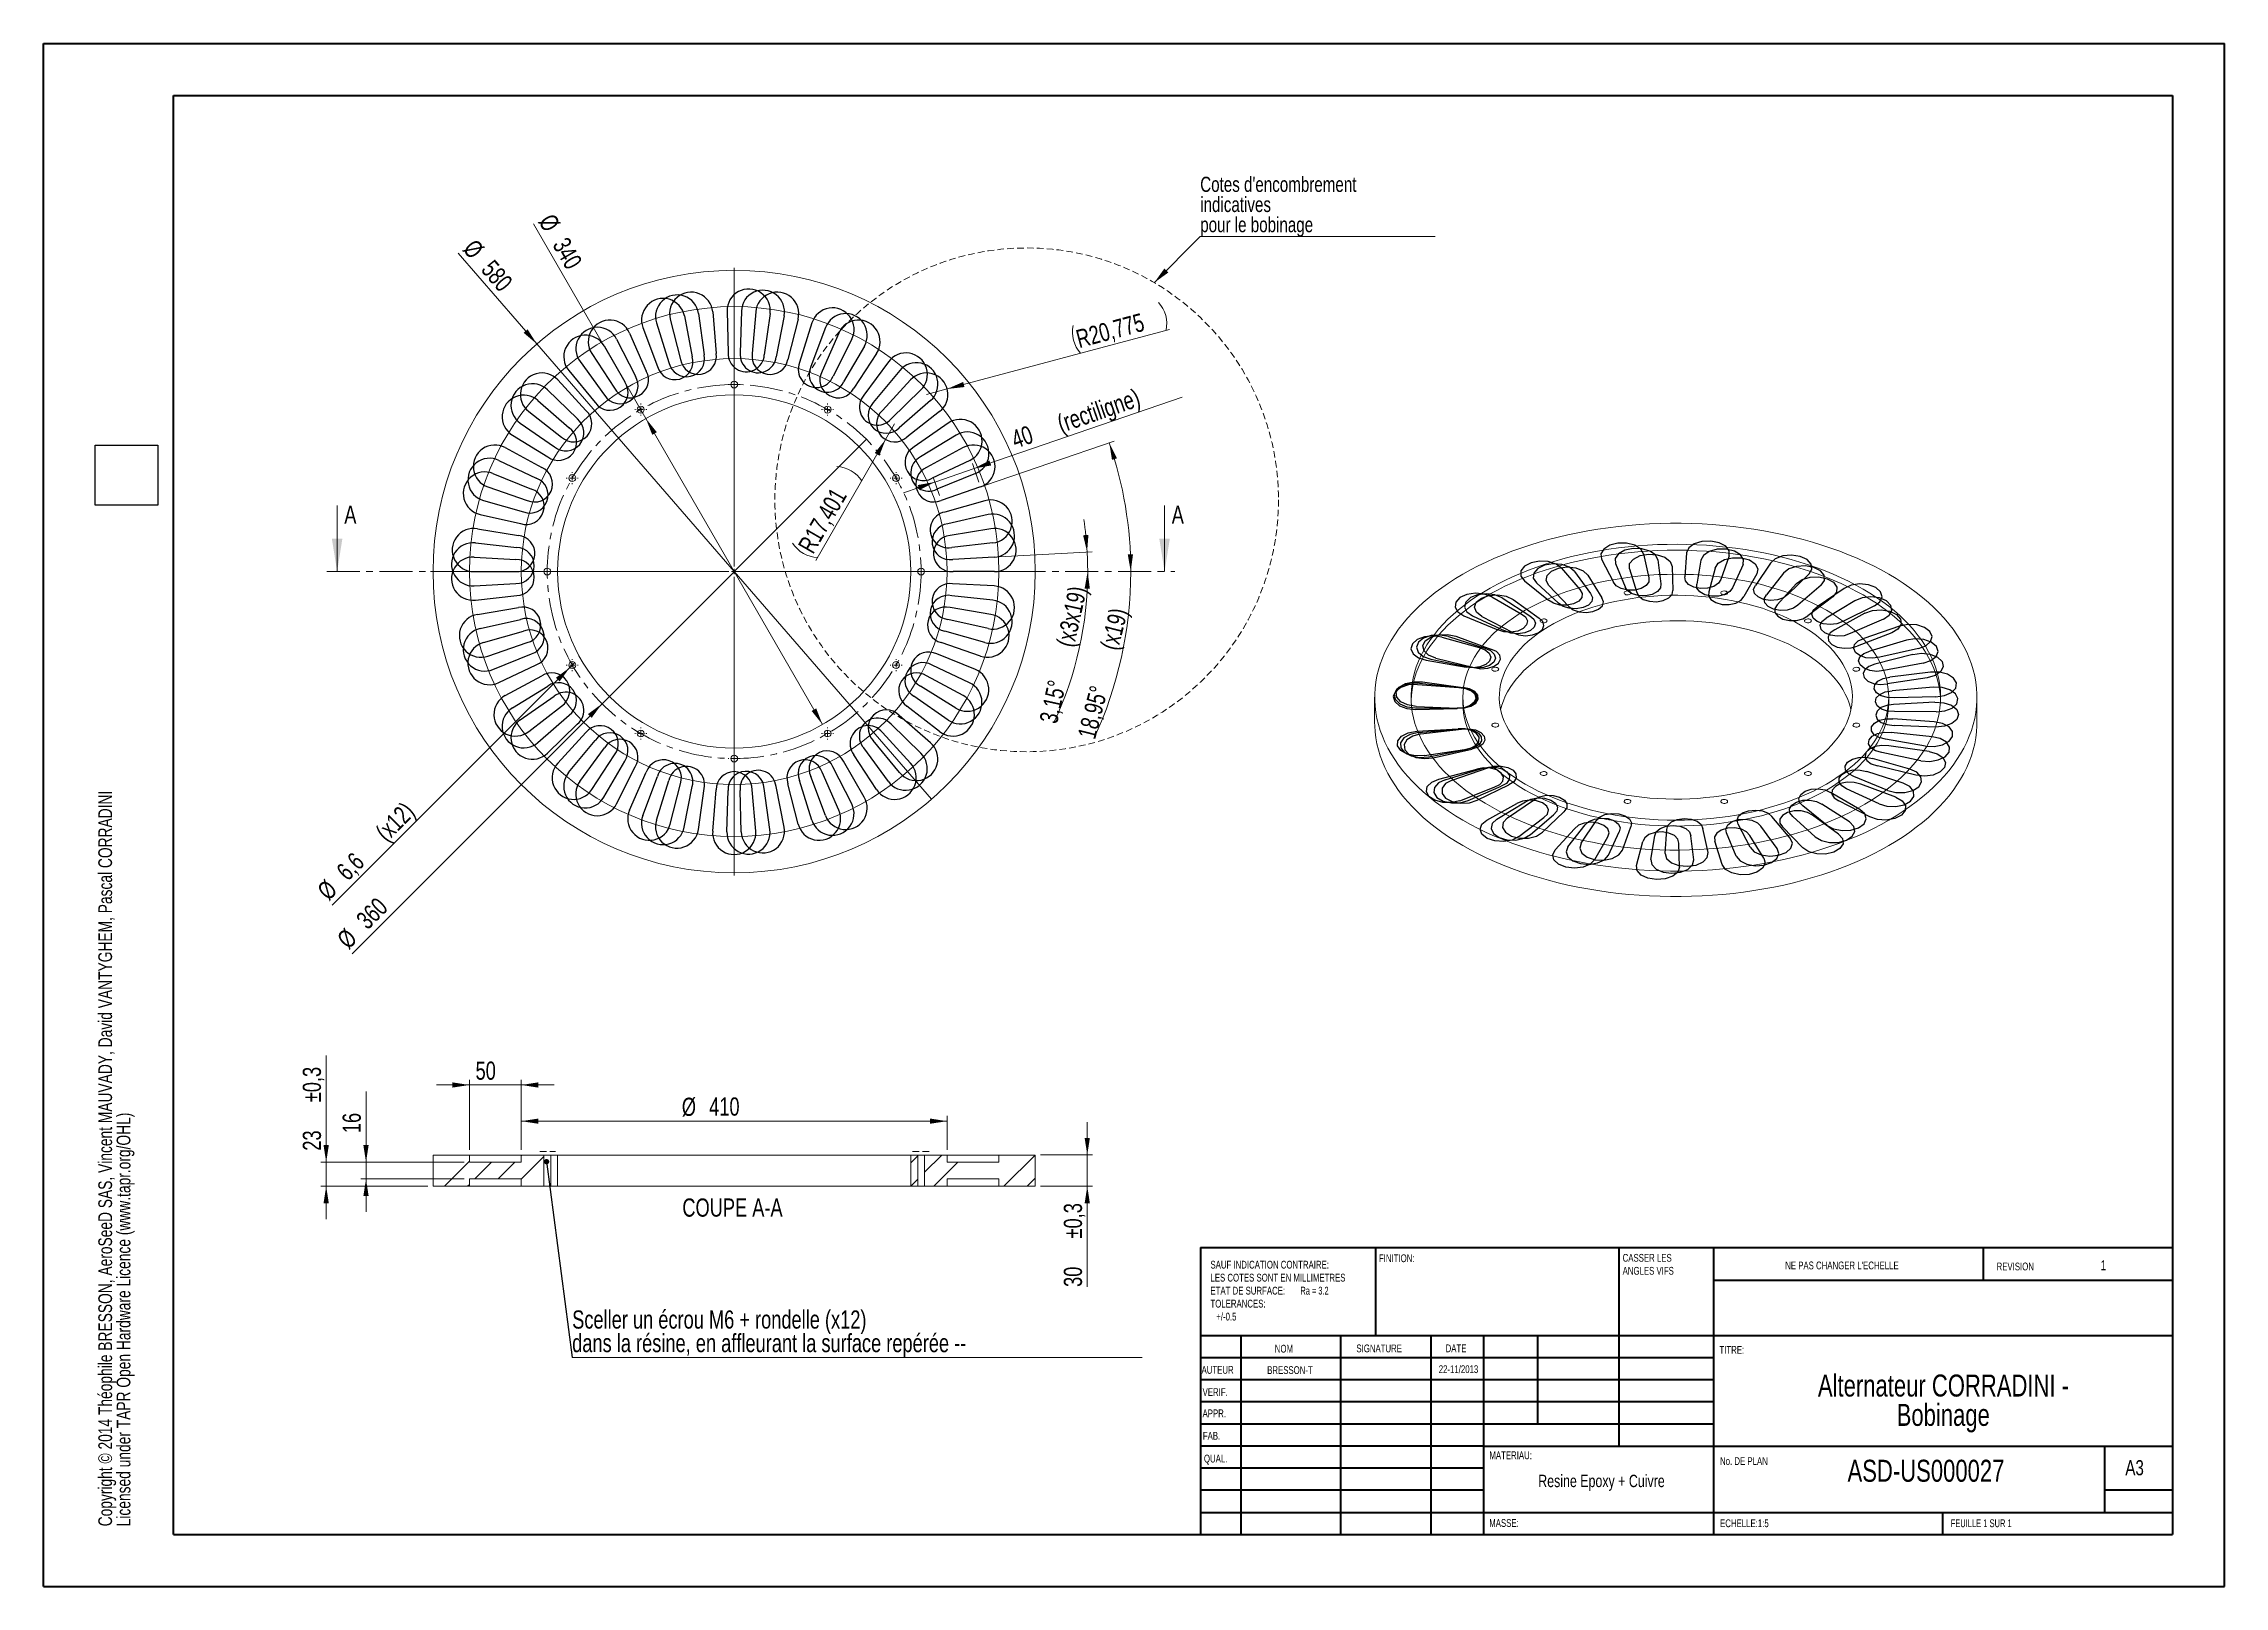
# Model space of a CAD drawing. Header units: millimetres. Extents: x 0 to 420, y 0 to 297.
import ezdxf

# ---------------------------------------------------------------- set-up
doc = ezdxf.new("R2010")
doc.units = ezdxf.units.MM
doc.linetypes.add('CENTER', pattern=[10.16, 6.35, -1.27, 1.27, -1.27])
doc.linetypes.add('HIDDEN', pattern=[1.905, 1.27, -0.635])
doc.styles.add('SLDTEXTSTYLE0', font='TXT', dxfattribs={"width": 0.75})
doc.styles.add('SLDTEXTSTYLE1', font='TXT', dxfattribs={"width": 0.7})
doc.styles.add('SLDTEXTSTYLE2', font='TXT', dxfattribs={"width": 0.6875})
doc.dimstyles.new('SLDDIMSTYLE0', dxfattribs={"dimtxt": 3.5, "dimasz": 3.302, "dimexe": 0, "dimexo": 0.0625, "dimgap": 0.875, "dimtad": 1, "dimdec": 4, "dimlfac": 5, "dimzin": 12, "dimdsep": 46, "dimtxsty": 'SLDTEXTSTYLE0', "dimsah": 1, "dimcen": 0.09, "dimazin": 3, "dimtfac": 1, "dimtofl": 0, "dimtmove": 0, "dimatfit": 3, "dimfxl": 1, "dimfrac": 2, "dimtolj": 1, "dimtzin": 12, "dimarcsym": 0})
doc.dimstyles.new('SLDDIMSTYLE1', dxfattribs={"dimtxt": 3.5, "dimasz": 3.302, "dimexe": 0, "dimexo": 0.0625, "dimgap": 0.875, "dimtad": 1, "dimlfac": 5, "dimrnd": 1e-09, "dimzin": 12, "dimdsep": 46, "dimtxsty": 'SLDTEXTSTYLE0', "dimblk1": 'NONE', "dimsah": 1, "dimcen": 0, "dimadec": 0, "dimazin": 3, "dimtfac": 1, "dimtmove": 0, "dimatfit": 3, "dimldrblk": 'NONE', "dimfxl": 1, "dimfrac": 2, "dimtolj": 1, "dimtzin": 12, "dimarcsym": 0})
doc.dimstyles.new('SLDDIMSTYLE2', dxfattribs={"dimtxt": 3.5, "dimasz": 3.302, "dimexe": 0, "dimexo": 0.0625, "dimgap": 0.875, "dimtad": 1, "dimlfac": 5, "dimrnd": 1e-09, "dimzin": 12, "dimdsep": 46, "dimtxsty": 'SLDTEXTSTYLE0', "dimsah": 1, "dimcen": 0.09, "dimadec": 0, "dimazin": 3, "dimtfac": 1, "dimtmove": 0, "dimatfit": 0, "dimfxl": 1, "dimfrac": 2, "dimtolj": 1, "dimtzin": 12, "dimarcsym": 0})
doc.dimstyles.new('SLDDIMSTYLE3', dxfattribs={"dimtxt": 3.5, "dimasz": 3.302, "dimexe": 0, "dimexo": 0.0625, "dimgap": 0.875, "dimtad": 1, "dimlfac": 5, "dimrnd": 1e-09, "dimzin": 12, "dimdsep": 46, "dimtxsty": 'SLDTEXTSTYLE0', "dimsah": 1, "dimcen": 0, "dimadec": 0, "dimazin": 3, "dimtfac": 1, "dimtofl": 0, "dimtmove": 0, "dimatfit": 3, "dimfxl": 1, "dimfrac": 2, "dimtolj": 1, "dimtzin": 12, "dimarcsym": 0})
doc.dimstyles.new('SLDDIMSTYLE4', dxfattribs={"dimtxt": 3.5, "dimasz": 3.302, "dimexe": 0, "dimexo": 0.0625, "dimgap": 0.875, "dimtad": 1, "dimlfac": 5, "dimrnd": 1e-09, "dimzin": 12, "dimdsep": 46, "dimtxsty": 'SLDTEXTSTYLE0', "dimblk1": 'NONE', "dimsah": 1, "dimcen": 0, "dimadec": 0, "dimazin": 3, "dimtfac": 1, "dimtmove": 0, "dimatfit": 3, "dimldrblk": 'NONE', "dimfxl": 1, "dimfrac": 2, "dimtolj": 1, "dimtzin": 12, "dimarcsym": 0})
doc.dimstyles.new('SLDDIMSTYLE5', dxfattribs={"dimtxt": 3.5, "dimasz": 3.302, "dimexe": 0, "dimexo": 0.0625, "dimgap": 0.875, "dimtad": 1, "dimlfac": 5, "dimrnd": 1e-09, "dimzin": 12, "dimdsep": 46, "dimtxsty": 'SLDTEXTSTYLE0', "dimsah": 1, "dimcen": 0, "dimadec": 0, "dimazin": 3, "dimtfac": 1, "dimtmove": 0, "dimatfit": 3, "dimfxl": 1, "dimfrac": 2, "dimtolj": 1, "dimtzin": 12, "dimarcsym": 0})
doc.dimstyles.new('SLDDIMSTYLE6', dxfattribs={"dimtxt": 0, "dimasz": 3.302, "dimexe": 0, "dimexo": 0.0625, "dimgap": 0, "dimtad": 0, "dimtih": 1, "dimtoh": 1, "dimdec": 0, "dimrnd": 1e-09, "dimzin": 0, "dimdsep": 46, "dimtxsty": 'Standard', "dimsah": 1, "dimcen": 0.09, "dimadec": 0, "dimazin": 0, "dimtfac": 3.302, "dimtdec": 0, "dimtofl": 0, "dimtmove": 0, "dimatfit": 3, "dimfxl": 1, "dimfrac": 2, "dimtolj": 1, "dimtzin": 0, "dimarcsym": 0})
doc.dimstyles.new('SLDDIMSTYLE7', dxfattribs={"dimtxt": 3.5, "dimasz": 3.302, "dimexe": 0, "dimexo": 0.0625, "dimgap": 0.875, "dimtad": 1, "dimlfac": 5, "dimrnd": 1e-09, "dimzin": 12, "dimdsep": 46, "dimtxsty": 'SLDTEXTSTYLE0', "dimsah": 1, "dimcen": 0.09, "dimadec": 0, "dimazin": 3, "dimtfac": 1, "dimtofl": 0, "dimtmove": 0, "dimatfit": 3, "dimfxl": 1, "dimfrac": 2, "dimtolj": 1, "dimtzin": 12, "dimarcsym": 0})
doc.dimstyles.new('SLDDIMSTYLE8', dxfattribs={"dimtxt": 3.5, "dimasz": 3.302, "dimexe": 0, "dimexo": 0.0625, "dimgap": 0.875, "dimtad": 1, "dimlfac": 5, "dimrnd": 1e-09, "dimzin": 12, "dimdsep": 46, "dimtxsty": 'SLDTEXTSTYLE0', "dimsah": 1, "dimcen": 0.09, "dimadec": 0, "dimazin": 3, "dimtol": 1, "dimtp": 0.3, "dimtm": 0.3, "dimtfac": 1, "dimtdec": 1, "dimtmove": 0, "dimatfit": 0, "dimfxl": 1, "dimfrac": 2, "dimtolj": 1, "dimarcsym": 0})
doc.dimstyles.new('SLDDIMSTYLE9', dxfattribs={"dimtxt": 0, "dimasz": 1.016, "dimexe": 0, "dimexo": 0.0625, "dimgap": 0, "dimtad": 0, "dimtih": 1, "dimtoh": 1, "dimdec": 0, "dimrnd": 1e-09, "dimzin": 0, "dimdsep": 46, "dimtxsty": 'Standard', "dimblk1": 'DOT', "dimblk2": 'DOT', "dimsah": 1, "dimcen": 0.09, "dimadec": 0, "dimazin": 0, "dimtfac": 1.016, "dimtdec": 0, "dimtofl": 0, "dimtmove": 0, "dimatfit": 3, "dimldrblk": 'DOT', "dimfxl": 1, "dimfrac": 2, "dimtolj": 1, "dimtzin": 0, "dimarcsym": 0})
picture_1 = doc.add_image_def('image1.bmp', size_in_pixel=(400, 420))

msp = doc.modelspace()

# ---------------------------------------------------------------- texts
at = {"color": 7, "linetype": 'Continuous', "char_height": 3.5, "attachment_point": 1, "style": 'SLDTEXTSTYLE0'}
for insert in [(57.986636, 208.281727), (217.345961, 208.281727)]:
    msp.add_mtext('A', dxfattribs=dict(at, insert=insert))
at = {"color": 7, "linetype": 'Continuous', "lineweight": 0}
for s, insert, char_height, attachment_point, style in [('COUPE A-A', (132.751587, 74.891317), 3.5, 2, 'SLDTEXTSTYLE0'), ('FINITION:', (257.250136, 64.134052), 1.5, 1, 'SLDTEXTSTYLE0'), ("NE PAS CHANGER L'ECHELLE", (335.493484, 62.747774), 1.5, 1, 'SLDTEXTSTYLE0'), ('REVISION', (376.206425, 62.549689), 1.5, 1, 'SLDTEXTSTYLE0'), ('1', (396.789033, 62.990095), 1.905, 2, 'SLDTEXTSTYLE0'), ('NOM', (237.201083, 46.716263), 1.5, 1, 'SLDTEXTSTYLE0'), ('SIGNATURE', (252.912431, 46.776537), 1.5, 1, 'SLDTEXTSTYLE0'), ('DATE', (270.093546, 46.79096), 1.5, 1, 'SLDTEXTSTYLE0'), ('TITRE:', (322.835031, 46.493115), 1.5, 1, 'SLDTEXTSTYLE0'), ('AUTEUR', (223.090993, 42.644495), 1.5, 1, 'SLDTEXTSTYLE0'), ('BRESSON-T', (240.113526, 42.598146), 1.4986, 2, 'SLDTEXTSTYLE0'), ('22-11/2013', (272.576272, 42.77388), 1.4986, 2, 'SLDTEXTSTYLE0'), ('VERIF.', (223.289312, 38.369188), 1.5, 1, 'SLDTEXTSTYLE0'), ('APPR.', (223.280566, 34.279076), 1.5, 1, 'SLDTEXTSTYLE0'), ('FAB.', (223.33403, 29.948485), 1.5, 1, 'SLDTEXTSTYLE0'), ('QUAL.', (223.547886, 25.56443), 1.5, 1, 'SLDTEXTSTYLE0'), ('MATERIAU:', (278.524706, 26.200837), 1.5, 1, 'SLDTEXTSTYLE0'), ('Resine Epoxy + Cuivre', (300.111853, 21.700346), 2.38125, 2, 'SLDTEXTSTYLE0'), ('No. DE PLAN', (322.95281, 25.083418), 1.5, 1, 'SLDTEXTSTYLE0'), ('ASD-US000027', (362.605433, 24.587437), 4.23333333, 2, 'SLDTEXTSTYLE0'), ('A3', (400.999828, 24.515225), 2.9104167, 1, 'SLDTEXTSTYLE0'), ('MASSE:', (278.496655, 13.164092), 1.4986, 1, 'SLDTEXTSTYLE0'), ('ECHELLE:1:5', (322.95281, 13.114868), 1.5, 1, 'SLDTEXTSTYLE0'), ('FEUILLE 1 SUR 1', (367.357138, 13.114868), 1.5, 1, 'SLDTEXTSTYLE1')]:
    msp.add_mtext(s, dxfattribs=dict(at, insert=insert, char_height=char_height, attachment_point=attachment_point, style=style))

# ---------------------------------------------------------------- blocks, each defined once
blk = doc.blocks.new('SW_NOTE_0')
at = {"color": 0, "linetype": 'Continuous', "lineweight": 0, "char_height": 2.6458, "attachment_point": 1, "rotation": 90, "style": 'SLDTEXTSTYLE0'}
for s, insert in [('Copyright © 2014 Théophile BRESSON, AeroSeeD SAS, Vincent MAUVADY, David VANTYGHEM, Pascal CORRADINI', (-3.41, 0)), ('Licensed under TAPR Open Hardware Licence (www.tapr.org/OHL)', (0.12, 0))]:
    blk.add_mtext(s, dxfattribs=dict(at, insert=insert))
blk = doc.blocks.new('SW_NOTE_1')
at = {"color": 0, "linetype": 'Continuous', "lineweight": 0, "attachment_point": 2, "style": 'SLDTEXTSTYLE0'}
for s, insert, char_height in [('Alternateur CORRADINI -', (33.01, 5.46), 4.2333), ('Bobinage', (32.97, -0.19), 4.233)]:
    blk.add_mtext(s, dxfattribs=dict(at, insert=insert, char_height=char_height))
blk = doc.blocks.new('SW_NOTE_2')
at = {"color": 0, "linetype": 'Continuous', "lineweight": 0, "char_height": 1.5, "attachment_point": 1, "style": 'SLDTEXTSTYLE0'}
for s, insert in [('CASSER LES', (0, 1.93)), ('ANGLES VIFS', (0, -0.57))]:
    blk.add_mtext(s, dxfattribs=dict(at, insert=insert))
blk = doc.blocks.new('SW_NOTE_3')
at = {"color": 0, "linetype": 'Continuous', "lineweight": 0, "char_height": 1.5, "attachment_point": 1}
for s, insert, style in [('SAUF INDICATION CONTRAIRE:', (0, 1.93), 'SLDTEXTSTYLE0'), ('LES COTES SONT EN MILLIMETRES', (0, -0.57), 'SLDTEXTSTYLE0'), ('ETAT DE SURFACE:', (0, -3.07), 'SLDTEXTSTYLE0'), ('Ra = 3.2', (17.33, -3.07), 'SLDTEXTSTYLE2'), ('TOLERANCES:', (0, -5.57), 'SLDTEXTSTYLE0'), ('+/-0.5', (1.12, -8.07), 'SLDTEXTSTYLE0')]:
    blk.add_mtext(s, dxfattribs=dict(at, insert=insert, style=style))
blk = doc.blocks.new('*D5')
at = {"color": 7, "linetype": 'Continuous', "lineweight": 0}
blk.add_line((184.14, 198.39), (202.05, 199.38), dxfattribs=at)
for start, end in [(3.15, 8.4893), (0, 3.15), (334.8257, 0)]:
    blk.add_arc((133.08, 195.58), 68.08, start, end, dxfattribs=at)
for points in [[(201.05, 199.32), (201.3, 202.65), (200.28, 202.57)], [(201.15, 195.58), (200.57, 192.29), (201.58, 192.27)]]:
    blk.add_solid(points, dxfattribs=at)
at = {"color": 7, "linetype": 'Continuous', "lineweight": 0, "char_height": 3.5, "attachment_point": 1, "rotation": 77.5467, "style": 'SLDTEXTSTYLE0'}
for s, insert in [('(x3x19)', (195.08, 181.59, 0.02)), ('3,15°', (191.83, 166.87, 0.02))]:
    blk.add_mtext(s, dxfattribs=dict(at, insert=insert))
blk = doc.blocks.new('*D6')
at = {"color": 7, "linetype": 'Continuous', "lineweight": 0}
blk.add_line((181.45, 212.19), (206.26, 220.71), dxfattribs=at)
for start, end in [(0, 18.9474), (335.0972, 0)]:
    blk.add_arc((133.08, 195.58), 76.38, start, end, dxfattribs=at)
for points in [[(205.32, 220.38), (205.84, 217.08), (206.8, 217.39)], [(209.45, 195.58), (209.89, 198.89), (208.88, 198.87)]]:
    blk.add_solid(points, dxfattribs=at)
at = {"color": 7, "linetype": 'Continuous', "lineweight": 0, "char_height": 3.5, "attachment_point": 1, "rotation": 75.6639, "style": 'SLDTEXTSTYLE0'}
for s, insert in [('(x19)', (203.55, 181.09, 0.02)), ('18,95°', (199.18, 163.98, 0.02))]:
    blk.add_mtext(s, dxfattribs=dict(at, insert=insert))
blk = doc.blocks.new('*D8')
at = {"color": 7, "linetype": 'Continuous', "lineweight": 0}
for q in [(158.53, 221.04), (59.49, 122)]:
    blk.add_line((107.62, 170.13), q, dxfattribs=at)
blk.add_solid([(107.62, 170.13), (104.93, 168.15), (105.64, 167.43)], dxfattribs=at)
at = {"color": 7, "linetype": 'Continuous', "lineweight": 0, "char_height": 3.5, "attachment_point": 1, "rotation": 45, "style": 'SLDTEXTSTYLE0'}
for s, insert in [('360', (60, 128.96, 0.02)), ('%%c', (56.3, 125.19, 0.02))]:
    blk.add_mtext(s, dxfattribs=dict(at, insert=insert))
blk = doc.blocks.new('_NONE')
blk = doc.blocks.new('*D9')
at = {"color": 7, "linetype": 'Continuous', "lineweight": 0}
for p, q in [((179.28, 215.42), (219.37, 229.18)), ((179.28, 215.42), (171.72, 212.82)), ((180.18, 212.81), (178.96, 216.36)), ((171.72, 212.82), (165.71, 210.76)), ((172.61, 210.21), (171.39, 213.76))]:
    blk.add_line(p, q, dxfattribs=at)
for points in [[(179.28, 215.42), (182.57, 216.01), (182.24, 216.97)], [(171.72, 212.82), (168.43, 212.23), (168.76, 211.27)]]:
    blk.add_solid(points, dxfattribs=at)
at = {"color": 7, "linetype": 'Continuous', "lineweight": 0, "char_height": 3.5, "attachment_point": 1, "rotation": 18.9474, "style": 'SLDTEXTSTYLE0'}
for s, insert in [('(rectiligne)', (194.95, 225.56, 3.02)), ('40', (186.12, 222.53, 3.02))]:
    blk.add_mtext(s, dxfattribs=dict(at, insert=insert))
blk = doc.blocks.new('*D10')
at = {"color": 7, "linetype": 'Continuous', "lineweight": 0}
for q in [(216.9, 242.2), (170.09, 229.66)]:
    blk.add_line((174.11, 230.74), q, dxfattribs=at)
for centre, start, end in [((210.18, 243.27), 348.4349, 41.5651), ((204.44, 241.73), 168.4349, 221.5651)]:
    blk.add_arc(centre, 6.21, start, end, dxfattribs=at)
blk.add_solid([(174.11, 230.74), (177.43, 231.1), (177.17, 232.08)], dxfattribs=at)
at = {"color": 7, "linetype": 'Continuous', "lineweight": 0, "insert": (198.62, 241.96, -1.58), "char_height": 3.5, "attachment_point": 1, "rotation": 15, "style": 'SLDTEXTSTYLE0'}
blk.add_mtext('R20,775', dxfattribs=at)
blk = doc.blocks.new('*D11')
at = {"color": 7, "linetype": 'Continuous', "lineweight": 0}
for q in [(163.98, 224.03), (148.78, 197.71)]:
    blk.add_line((162.24, 221.01), q, dxfattribs=at)
for centre, start, end in [((152.48, 209.61), 33.4349, 86.5651), ((149.51, 204.46), 213.4349, 266.5651)]:
    blk.add_arc(centre, 6.21, start, end, dxfattribs=at)
blk.add_solid([(162.24, 221.01), (160.15, 218.41), (161.03, 217.9)], dxfattribs=at)
at = {"color": 7, "linetype": 'Continuous', "lineweight": 0, "insert": (145.23, 200.52, -1.58), "char_height": 3.5, "attachment_point": 1, "rotation": 60, "style": 'SLDTEXTSTYLE0'}
blk.add_mtext('R17,401', dxfattribs=at)
blk = doc.blocks.new('*D12')
at = {"color": 7, "linetype": 'Continuous', "lineweight": 0}
for q in [(55.68, 131.36), (102.37, 178.05)]:
    blk.add_line((101.43, 177.12), q, dxfattribs=at)
blk.add_solid([(101.43, 177.12), (98.74, 175.14), (99.46, 174.42)], dxfattribs=at)
at = {"color": 7, "linetype": 'Continuous', "lineweight": 0, "char_height": 3.5, "attachment_point": 1, "rotation": 45, "style": 'SLDTEXTSTYLE0'}
for s, insert in [('(x12)', (63.69, 145.83, 3.02)), ('6,6', (56.18, 138.32, 3.02)), ('%%c', (52.49, 134.55, 3.02))]:
    blk.add_mtext(s, dxfattribs=dict(at, insert=insert))
blk = doc.blocks.new('*D13')
at = {"color": 7, "linetype": 'Continuous', "lineweight": 0}
for q in [(94.43, 262.53), (150.08, 166.14)]:
    blk.add_line((116.08, 225.03), q, dxfattribs=at)
for points in [[(116.08, 225.03), (117.29, 221.91), (118.17, 222.42)], [(150.08, 166.14), (148.87, 169.25), (147.99, 168.74)]]:
    blk.add_solid(points, dxfattribs=at)
at = {"color": 7, "linetype": 'Continuous', "lineweight": 0, "char_height": 3.5, "attachment_point": 1, "rotation": 300, "style": 'SLDTEXTSTYLE0'}
for s, insert in [('%%c', (98.33, 264.78, 3.02)), ('340', (101.02, 260.24, 3.02))]:
    blk.add_mtext(s, dxfattribs=dict(at, insert=insert))
blk = doc.blocks.new('*D14')
at = {"color": 7, "linetype": 'Continuous', "lineweight": 0}
for q in [(79.89, 256.88), (171.09, 151.77)]:
    blk.add_line((95.07, 239.39), q, dxfattribs=at)
blk.add_solid([(95.07, 239.39), (93.29, 242.22), (92.52, 241.55)], dxfattribs=at)
at = {"color": 7, "linetype": 'Continuous', "lineweight": 0, "char_height": 3.5, "attachment_point": 1, "rotation": 310.9461, "style": 'SLDTEXTSTYLE0'}
for s, insert in [('%%c', (83.3, 259.84, 3.02)), ('580', (86.8, 255.88, 3.02))]:
    blk.add_mtext(s, dxfattribs=dict(at, insert=insert))
blk = doc.blocks.new('SW_NOTE_4')
at = {"color": 0, "linetype": 'Continuous', "lineweight": 0}
for p, q in [((0, 0), (45.28, 0)), ((45.28, 0), (0, 0)), ((0, 0), (45.28, 0)), ((45.28, 0), (0, 0)), ((0, 0), (45.28, 0)), ((45.28, 0), (0, 0))]:
    blk.add_line(p, q, dxfattribs=at)
at = {"color": 0, "linetype": 'Continuous', "lineweight": 0, "char_height": 2.9104, "attachment_point": 1, "style": 'SLDTEXTSTYLE0'}
for s, insert in [("Cotes d'encombrement", (0, 11.51)), ('indicatives', (0, 7.63)), ('pour le bobinage', (0, 3.75))]:
    blk.add_mtext(s, dxfattribs=dict(at, insert=insert))
blk = doc.blocks.new('SW_CENTERMARKSYMBOL_0')
at = {"color": 0, "linetype": 'Continuous', "lineweight": 0}
for p, q in [((0, 1), (0, 58.5)), ((-1, 0), (-58.5, 0)), ((0, 0), (-0.5, 0)), ((0, 0), (0, 0.5)), ((0, 0), (0, -0.5)), ((0, 0), (0.5, 0)), ((1, 0), (58.5, 0)), ((0, -1), (0, -58.5))]:
    blk.add_line(p, q, dxfattribs=at)
blk = doc.blocks.new('SW_CENTERMARKSYMBOL_1')
at = {"color": 0, "linetype": 'Continuous', "lineweight": 0}
for p, q in [((-1, 0), (-1.16, 0)), ((0, 0), (-0.5, 0)), ((0, 1), (0, 1.16)), ((0, 0), (0, 0.5)), ((0, 0), (0, -0.5)), ((0, 0), (0.5, 0)), ((1, 0), (1.16, 0)), ((0, -1), (0, -1.16))]:
    blk.add_line(p, q, dxfattribs=at)
blk = doc.blocks.new('SW_CENTERMARKSYMBOL_2')
at = {"color": 0, "linetype": 'Continuous', "lineweight": 0}
for p, q in [((-1, 0), (-1.16, 0)), ((0, 0), (-0.5, 0)), ((0, 1), (0, 1.16)), ((0, 0), (0, 0.5)), ((0, 0), (0, -0.5)), ((0, 0), (0.5, 0)), ((1, 0), (1.16, 0)), ((0, -1), (0, -1.16))]:
    blk.add_line(p, q, dxfattribs=at)
blk = doc.blocks.new('SW_CENTERMARKSYMBOL_3')
at = {"color": 0, "linetype": 'Continuous', "lineweight": 0}
for p, q in [((-1, 0), (-1.16, 0)), ((0, 0), (-0.5, 0)), ((0, 1), (0, 1.16)), ((0, 0), (0, 0.5)), ((0, 0), (0, -0.5)), ((0, 0), (0.5, 0)), ((1, 0), (1.16, 0)), ((0, -1), (0, -1.16))]:
    blk.add_line(p, q, dxfattribs=at)
blk = doc.blocks.new('SW_CENTERMARKSYMBOL_4')
at = {"color": 0, "linetype": 'Continuous', "lineweight": 0}
for p, q in [((-1, 0), (-1.16, 0)), ((0, 0), (-0.5, 0)), ((0, 1), (0, 1.16)), ((0, 0), (0, 0.5)), ((0, 0), (0, -0.5)), ((0, 0), (0.5, 0)), ((1, 0), (1.16, 0)), ((0, -1), (0, -1.16))]:
    blk.add_line(p, q, dxfattribs=at)
blk = doc.blocks.new('SW_CENTERMARKSYMBOL_5')
at = {"color": 0, "linetype": 'Continuous', "lineweight": 0}
for p, q in [((-1, 0), (-1.16, 0)), ((0, 0), (-0.5, 0)), ((0, 1), (0, 1.16)), ((0, 0), (0, 0.5)), ((0, 0), (0, -0.5)), ((0, 0), (0.5, 0)), ((1, 0), (1.16, 0)), ((0, -1), (0, -1.16))]:
    blk.add_line(p, q, dxfattribs=at)
blk = doc.blocks.new('SW_CENTERMARKSYMBOL_6')
at = {"color": 0, "linetype": 'Continuous', "lineweight": 0}
for p, q in [((-1, 0), (-1.16, 0)), ((0, 0), (-0.5, 0)), ((0, 1), (0, 1.16)), ((0, 0), (0, 0.5)), ((0, 0), (0, -0.5)), ((0, 0), (0.5, 0)), ((1, 0), (1.16, 0)), ((0, -1), (0, -1.16))]:
    blk.add_line(p, q, dxfattribs=at)
blk = doc.blocks.new('SW_CENTERMARKSYMBOL_7')
at = {"color": 0, "linetype": 'Continuous', "lineweight": 0}
for p, q in [((-1, 0), (-1.16, 0)), ((0, 0), (-0.5, 0)), ((0, 1), (0, 1.16)), ((0, 0), (0, 0.5)), ((0, 0), (0, -0.5)), ((0, 0), (0.5, 0)), ((1, 0), (1.16, 0)), ((0, -1), (0, -1.16))]:
    blk.add_line(p, q, dxfattribs=at)
blk = doc.blocks.new('SW_CENTERMARKSYMBOL_8')
at = {"color": 0, "linetype": 'Continuous', "lineweight": 0}
for p, q in [((-1, 0), (-1.16, 0)), ((0, 0), (-0.5, 0)), ((0, 1), (0, 1.16)), ((0, 0), (0, 0.5)), ((0, 0), (0, -0.5)), ((0, 0), (0.5, 0)), ((1, 0), (1.16, 0)), ((0, -1), (0, -1.16))]:
    blk.add_line(p, q, dxfattribs=at)
blk = doc.blocks.new('SW_CENTERMARKSYMBOL_9')
at = {"color": 0, "linetype": 'Continuous', "lineweight": 0}
for p, q in [((-1, 0), (-1.16, 0)), ((0, 0), (-0.5, 0)), ((0, 1), (0, 1.16)), ((0, 0), (0, 0.5)), ((0, 0), (0, -0.5)), ((0, 0), (0.5, 0)), ((1, 0), (1.16, 0)), ((0, -1), (0, -1.16))]:
    blk.add_line(p, q, dxfattribs=at)
blk = doc.blocks.new('SW_CENTERMARKSYMBOL_10')
at = {"color": 0, "linetype": 'Continuous', "lineweight": 0}
for p, q in [((-1, 0), (-1.16, 0)), ((0, 0), (-0.5, 0)), ((0, 1), (0, 1.16)), ((0, 0), (0, 0.5)), ((0, 0), (0, -0.5)), ((0, 0), (0.5, 0)), ((1, 0), (1.16, 0)), ((0, -1), (0, -1.16))]:
    blk.add_line(p, q, dxfattribs=at)
blk = doc.blocks.new('SW_CENTERMARKSYMBOL_11')
at = {"color": 0, "linetype": 'Continuous', "lineweight": 0}
for p, q in [((-1, 0), (-1.16, 0)), ((0, 0), (-0.5, 0)), ((0, 1), (0, 1.16)), ((0, 0), (0, 0.5)), ((0, 0), (0, -0.5)), ((0, 0), (0.5, 0)), ((1, 0), (1.16, 0)), ((0, -1), (0, -1.16))]:
    blk.add_line(p, q, dxfattribs=at)
blk = doc.blocks.new('SW_CENTERMARKSYMBOL_12')
at = {"color": 0, "linetype": 'Continuous', "lineweight": 0}
for p, q in [((-1, 0), (-1.16, 0)), ((0, 0), (-0.5, 0)), ((0, 1), (0, 1.16)), ((0, 0), (0, 0.5)), ((0, 0), (0, -0.5)), ((0, 0), (0.5, 0)), ((1, 0), (1.16, 0)), ((0, -1), (0, -1.16))]:
    blk.add_line(p, q, dxfattribs=at)
blk = doc.blocks.new('*D29')
at = {"color": 7, "linetype": 'Continuous', "lineweight": 0}
for p, q in [((62.17, 81.86), (62.17, 95.48)), ((81.08, 81.86), (61.17, 81.86)), ((62.17, 81.86), (62.17, 78.66)), ((81.08, 78.66), (61.17, 78.66)), ((62.17, 78.66), (62.17, 72.31))]:
    blk.add_line(p, q, dxfattribs=at)
for points in [[(62.17, 81.86), (62.68, 85.16), (61.66, 85.16)], [(62.17, 78.66), (61.66, 75.35), (62.68, 75.35)]]:
    blk.add_solid(points, dxfattribs=at)
at = {"color": 7, "linetype": 'Continuous', "lineweight": 0, "insert": (57.66, 87.46, 29.02), "char_height": 3.5, "attachment_point": 1, "rotation": 90, "style": 'SLDTEXTSTYLE0'}
blk.add_mtext('16', dxfattribs=at)
blk = doc.blocks.new('*D30')
at = {"color": 7, "linetype": 'Continuous', "lineweight": 0}
for p, q in [((82.08, 96.74), (75.73, 96.74)), ((82.08, 84.26), (82.08, 97.74)), ((82.08, 96.74), (92.08, 96.74)), ((92.08, 84.26), (92.08, 97.74)), ((92.08, 96.74), (98.43, 96.74))]:
    blk.add_line(p, q, dxfattribs=at)
for points in [[(82.08, 96.74), (78.77, 97.25), (78.77, 96.23)], [(92.08, 96.74), (95.38, 96.23), (95.38, 97.25)]]:
    blk.add_solid(points, dxfattribs=at)
at = {"color": 7, "linetype": 'Continuous', "lineweight": 0, "insert": (83.27, 101.25, 29.02), "char_height": 3.5, "attachment_point": 1, "style": 'SLDTEXTSTYLE0'}
blk.add_mtext('50', dxfattribs=at)
blk = doc.blocks.new('*D31')
at = {"color": 7, "linetype": 'Continuous', "lineweight": 0}
for p, q in [((92.08, 84.26), (92.08, 90.77)), ((92.08, 89.77), (174.08, 89.77)), ((174.08, 84.26), (174.08, 90.77))]:
    blk.add_line(p, q, dxfattribs=at)
for points in [[(92.08, 89.77), (95.38, 89.27), (95.38, 90.28)], [(174.08, 89.77), (170.77, 90.28), (170.77, 89.27)]]:
    blk.add_solid(points, dxfattribs=at)
at = {"color": 7, "linetype": 'Continuous', "lineweight": 0, "char_height": 3.5, "attachment_point": 1, "style": 'SLDTEXTSTYLE0'}
for s, insert in [('%%c', (122.99, 94.29, 29.02)), ('410', (128.26, 94.34, 29.02))]:
    blk.add_mtext(s, dxfattribs=dict(at, insert=insert))
blk = doc.blocks.new('*D32')
at = {"color": 7, "linetype": 'Continuous', "lineweight": 0}
for p, q in [((201.08, 83.26), (201.08, 89.61)), ((192.08, 83.26), (202.08, 83.26)), ((201.08, 83.26), (201.08, 77.26)), ((192.08, 77.26), (202.08, 77.26)), ((201.08, 77.26), (201.08, 57.86))]:
    blk.add_line(p, q, dxfattribs=at)
for points in [[(201.08, 83.26), (201.58, 86.56), (200.57, 86.56)], [(201.08, 77.26), (200.57, 73.95), (201.58, 73.95)]]:
    blk.add_solid(points, dxfattribs=at)
at = {"color": 7, "linetype": 'Continuous', "lineweight": 0, "char_height": 3.5, "attachment_point": 1, "rotation": 90, "style": 'SLDTEXTSTYLE0'}
for s, insert in [('±0,3', (196.56, 67.19, 29.02)), ('30', (196.56, 57.86, 29.02))]:
    blk.add_mtext(s, dxfattribs=dict(at, insert=insert))
blk = doc.blocks.new('*D33')
at = {"color": 7, "linetype": 'Continuous', "lineweight": 0}
for p, q in [((54.5, 81.86), (54.5, 102.42)), ((81.08, 81.86), (53.5, 81.86)), ((54.5, 77.26), (54.5, 81.86)), ((74.08, 77.26), (53.5, 77.26)), ((54.5, 77.26), (54.5, 70.91))]:
    blk.add_line(p, q, dxfattribs=at)
for points in [[(54.5, 81.86), (55.01, 85.16), (53.99, 85.16)], [(54.5, 77.26), (53.99, 73.95), (55.01, 73.95)]]:
    blk.add_solid(points, dxfattribs=at)
at = {"color": 7, "linetype": 'Continuous', "lineweight": 0, "char_height": 3.5, "attachment_point": 1, "rotation": 90, "style": 'SLDTEXTSTYLE0'}
for s, insert in [('±0,3', (49.99, 93.42, 29.02)), ('23', (49.99, 84.09, 29.02))]:
    blk.add_mtext(s, dxfattribs=dict(at, insert=insert))
blk = doc.blocks.new('SW_NOTE_5')
at = {"color": 0, "linetype": 'Continuous', "lineweight": 0}
for p, q in [((0, 0), (109.79, 0)), ((109.79, 0), (0, 0)), ((0, 0), (109.79, 0)), ((109.79, 0), (0, 0)), ((0, 0), (109.79, 0)), ((109.79, 0), (0, 0))]:
    blk.add_line(p, q, dxfattribs=at)
at = {"color": 0, "linetype": 'Continuous', "lineweight": 0, "char_height": 3.5, "attachment_point": 1, "style": 'SLDTEXTSTYLE0'}
for s, insert in [('Sceller un écrou M6 + rondelle (x12)', (0, 9.04)), ('dans la résine, en affleurant la surface repérée --', (0, 4.51))]:
    blk.add_mtext(s, dxfattribs=dict(at, insert=insert))
blk = doc.blocks.new('_DOT')
at = {"color": 0, "linetype": 'ByBlock', "lineweight": -2}
blk.add_line((-0.5, 0), (-1, 0), dxfattribs=at)
at = {"color": 0, "linetype": 'ByBlock', "const_width": 0.5}
blk.add_lwpolyline([(-0.25, 0, 1), (0.25, 0, 1)], format="xyb", close=True, dxfattribs=at)

# ---------------------------------------------------------------- dimensions: what is measured, and where the dimension line sits
at = {"color": 7, "linetype": 'Continuous', "lineweight": 0}
for p1, p2, dimstyle, picture, middle in [((116.076068, 225.026591), (150.076068, 166.136863), 'SLDDIMSTYLE5', '*D13', (98.367376, 255.698972)), ((171.086312, 151.772809), (95.065823, 239.390645), 'SLDDIMSTYLE1', '*D14', (85.058642, 250.924499)), ((158.531912, 221.037571), (107.620223, 170.125883), 'SLDDIMSTYLE1', '*D8', (65.076078, 127.581737))]:
    dim = msp.add_diameter_dim_2p(p1=p1, p2=p2, dimstyle=dimstyle, dxfattribs=at)
    dim.commit()
    dim.dimension.update_dxf_attribs({"geometry": picture, "text_midpoint": middle, "dimtype": 163})
for center, mpoint, picture, middle in [((170.094602, 229.659689), (174.108068, 230.735094), '*D10', (208.145187, 239.85532)), ((163.976472, 224.027553), (162.236362, 221.013595), '*D11', (153.26036, 205.466695))]:
    dim = msp.add_radius_dim(center=center, mpoint=mpoint, text='(<>)', dimstyle='SLDDIMSTYLE3', dxfattribs=at)
    dim.commit()
    dim.dimension.update_dxf_attribs({"geometry": picture, "text_midpoint": middle, "dimtype": 164})
dim = msp.add_linear_dim(base=(171.717147, 212.8178), p1=(180.503073, 211.863438), p2=(172.936535, 209.265843), angle=18.94736842, text='<> (rectiligne)', dimstyle='SLDDIMSTYLE2', dxfattribs=at)
dim.commit()
dim.dimension.update_dxf_attribs({"geometry": '*D9', "text_midpoint": (203.479222, 223.721734), "dimtype": 160})
for base, line2, text, picture, middle in [((208.412784, 208.153201), ((180.503073, 211.863438), (172.936535, 209.265843)), '<> (x19)', '*D6', (207.076068, 176.669752)), ((201.128822, 197.452896), ((183.144248, 198.337146), (175.156335, 197.897544)), '<> (x3x19)', '*D5', (199.552802, 180.901045))]:
    dim = msp.add_angular_dim_2l(base=base, line1=((54.606523, 195.581727), (217.965848, 195.581727)), line2=line2, text=text, dimstyle='SLDDIMSTYLE0', dxfattribs=at)
    dim.commit()
    dim.dimension.update_dxf_attribs({"geometry": picture, "text_midpoint": middle, "dimtype": 162})
dim = msp.add_diameter_dim_2p(p1=(102.365843, 178.048417), p2=(101.432462, 177.115036), text='<> (x12)', dimstyle='SLDDIMSTYLE4', dxfattribs=at)
dim.commit()
dim.dimension.update_dxf_attribs({"geometry": '*D12', "text_midpoint": (65.076078, 140.758651), "dimtype": 163})
for base, p1, p2, dimstyle, picture, middle in [((54.499125, 81.855275), (75.076068, 77.255275), (82.076068, 81.855275), 'SLDDIMSTYLE8', '*D33', (54.499125, 93.255275)), ((62.168669, 78.655275), (82.076068, 81.855275), (82.076068, 78.655275), 'SLDDIMSTYLE2', '*D29', (62.168669, 91.468523)), ((201.076068, 77.255275), (191.076068, 83.255275), (191.076068, 77.255275), 'SLDDIMSTYLE8', '*D32', (201.076068, 67.026108))]:
    dim = msp.add_linear_dim(base=base, p1=p1, p2=p2, angle=90, dimstyle=dimstyle, dxfattribs=at)
    dim.commit()
    dim.dimension.update_dxf_attribs({"geometry": picture, "text_midpoint": middle, "dimtype": 160})
dim = msp.add_linear_dim(base=(92.076068, 96.737244), p1=(82.076068, 83.255275), p2=(92.076068, 83.255275), dimstyle='SLDDIMSTYLE2', dxfattribs=at)
dim.commit()
dim.dimension.update_dxf_attribs({"geometry": '*D30', "text_midpoint": (87.280889, 96.737244), "dimtype": 160})
dim = msp.add_linear_dim(base=(174.076068, 89.773306), p1=(92.076068, 83.255275), p2=(174.076068, 83.255275), text='%%c<>', dimstyle='SLDDIMSTYLE7', dxfattribs=at)
dim.commit()
dim.dimension.update_dxf_attribs({"geometry": '*D31', "text_midpoint": (130.925439, 89.773306), "dimtype": 160})

# ---------------------------------------------------------------- hatches: boundary and pattern name
at = {"linetype": 'Continuous', "lineweight": 0}
h = msp.add_hatch(dxfattribs=at)
h.set_pattern_fill('ANSI34', style=0)
h.paths.add_polyline_path([(92.076068, 77.255275), (96.416068, 77.255275), (96.416068, 83.255275), (92.076068, 83.255275), (92.076068, 81.855275), (82.076068, 81.855275), (82.076068, 83.255275), (75.076068, 83.255275), (75.076068, 77.255275), (82.076068, 77.255275), (82.076068, 78.655275), (92.076068, 78.655275)], flags=0)
h = msp.add_hatch(dxfattribs=at)
h.set_pattern_fill('ANSI34', style=0)
h.paths.add_polyline_path([(99.076068, 77.255275), (99.076068, 83.255275), (97.736068, 83.255275), (97.736068, 77.255275)], flags=0)
h = msp.add_hatch(dxfattribs=at)
h.set_pattern_fill('ANSI34', style=0)
h.paths.add_polyline_path([(167.076068, 83.255275), (167.076068, 77.255275), (168.416068, 77.255275), (168.416068, 83.255275)], flags=0)
h = msp.add_hatch(dxfattribs=at)
h.set_pattern_fill('ANSI34', style=0)
h.paths.add_polyline_path([(169.736068, 77.255275), (174.076068, 77.255275), (174.076068, 78.655275), (184.076068, 78.655275), (184.076068, 77.255275), (191.076068, 77.255275), (191.076068, 83.255275), (184.076068, 83.255275), (184.076068, 81.855275), (174.076068, 81.855275), (174.076068, 83.255275), (169.736068, 83.255275)], flags=0)

# ---------------------------------------------------------------- linework, layer by layer
at = {"color": 7, "linetype": 'Continuous', "lineweight": 40}
for p, q in [((0.078844, 0.21478), (0.078844, 297.21478)), ((0.078844, 297.21478), (420.078844, 297.21478)), ((420.078844, 0.21478), (420.078844, 297.21478)), ((25.078844, 10.21478), (25.078844, 287.21478)), ((25.078844, 287.21478), (410.078844, 287.21478)), ((410.078844, 287.21478), (410.078844, 10.21478)), ((222.878844, 65.46478), (410.078844, 65.46478)), ((222.878844, 65.46478), (222.878844, 10.21478)), ((256.678844, 48.46478), (256.678844, 65.46478)), ((303.478844, 65.46478), (303.478844, 27.21478)), ((321.678844, 65.46478), (321.678844, 10.21478)), ((373.678844, 59.08978), (373.678844, 65.46478)), ((410.078844, 59.08978), (321.678844, 59.08978)), ((410.078844, 48.46478), (222.878844, 48.46478)), ((230.678844, 48.46478), (230.678844, 10.21478)), ((249.869796, 48.46478), (249.869796, 10.21478)), ((267.27777, 48.46478), (267.27777, 10.21478)), ((277.478844, 10.21478), (277.478844, 48.46478)), ((287.878844, 31.46478), (287.878844, 48.46478)), ((321.678844, 44.21478), (222.878844, 44.21478)), ((321.678844, 39.96478), (222.878844, 39.96478)), ((321.678844, 35.71478), (222.878844, 35.71478)), ((321.678844, 31.46478), (222.878844, 31.46478)), ((277.478844, 27.21478), (222.878844, 27.21478)), ((277.478844, 27.21478), (410.078844, 27.21478)), ((397.078844, 14.46478), (397.078844, 27.21478)), ((277.478844, 22.964708), (222.878844, 22.964708)), ((277.478844, 18.71478), (222.878844, 18.71478)), ((410.078844, 18.71478), (397.078844, 18.71478)), ((222.878844, 14.46478), (410.078844, 14.46478)), ((365.878844, 10.21478), (365.878844, 14.46478)), ((25.078844, 10.21478), (410.078844, 10.21478)), ((0.078844, 0.21478), (420.078844, 0.21478))]:
    msp.add_line(p, q, dxfattribs=at)
at = {"color": 7, "linetype": 'Continuous'}
for p, q in [((120.766457, 244.191278), (122.730341, 236.436076)), ((123.476503, 244.798222), (125.008024, 236.946188)), ((126.195462, 245.251358), (127.293199, 237.32703)), ((128.935214, 245.554403), (129.595848, 237.581727)), ((131.708198, 245.707009), (131.926428, 237.709986)), ((134.464658, 245.70644), (134.243121, 237.709508)), ((137.216921, 245.554403), (136.556287, 237.581727)), ((139.977204, 245.24851), (138.876192, 237.324636)), ((142.695976, 244.794249), (141.161209, 236.942849)), ((145.385678, 244.191278), (143.421794, 236.436076)), ((110.44057, 240.325992), (114.051853, 233.18746)), ((112.933475, 241.502212), (116.147038, 234.176026)), ((115.50666, 242.546937), (118.309696, 235.054074)), ((118.113952, 243.441419), (120.501019, 235.80585)), ((148.057965, 243.43523), (145.667743, 235.800648)), ((150.664888, 242.53967), (147.858755, 235.047967)), ((153.21866, 241.502212), (150.005097, 234.176026)), ((155.730059, 240.316631), (152.115825, 233.179593)), ((103.384624, 235.990058), (108.121618, 229.543284)), ((105.64993, 237.560555), (110.025516, 230.863223)), ((108.016064, 239.014563), (112.014155, 232.085258)), ((158.154022, 239.0042), (154.153068, 232.076548)), ((160.502205, 237.560555), (156.126619, 230.863223)), ((162.784212, 235.977781), (158.044553, 229.532966)), ((99.114499, 232.473825), (104.532752, 226.588033)), ((101.20904, 234.297455), (106.293128, 228.12072)), ((164.959096, 234.284279), (159.872455, 228.109646)), ((167.037636, 232.473825), (161.619383, 226.588033)), ((95.271266, 228.524282), (101.30267, 223.268604)), ((97.138584, 230.55189), (102.872076, 224.972725)), ((169.028003, 230.537032), (163.292206, 224.960238)), ((170.894484, 228.508652), (164.860907, 223.255467)), ((91.872825, 224.159827), (98.446419, 219.600457)), ((93.505451, 226.380774), (99.818575, 221.467072)), ((172.646684, 226.380774), (166.33356, 221.467072)), ((174.29112, 224.142793), (167.715641, 219.58614)), ((88.975786, 219.447606), (96.011576, 215.640027)), ((90.364707, 221.852523), (97.178908, 217.661262)), ((175.798284, 221.834865), (168.982351, 217.646421)), ((177.176349, 219.447606), (170.140559, 215.640027)), ((86.623204, 214.464165), (94.034326, 211.451647)), ((87.730983, 216.988228), (94.96537, 213.57302)), ((178.429997, 216.969482), (171.194199, 213.557265)), ((179.536733, 214.444961), (172.124365, 211.435507)), ((85.649062, 211.863438), (93.2156, 209.265843)), ((180.503073, 211.863438), (172.936535, 209.265843)), ((84.148813, 206.560743), (91.954702, 204.809143)), ((84.826036, 209.232716), (92.52388, 207.054827)), ((181.331737, 209.21277), (173.632994, 207.038064)), ((182.007856, 206.540517), (174.201244, 204.792144)), ((83.616023, 203.835149), (91.506913, 202.518392)), ((182.536112, 203.835149), (174.645222, 202.518392)), ((83.00903, 198.357842), (90.996761, 197.914939)), ((83.237225, 201.10484), (91.188549, 200.223679)), ((182.917189, 201.084238), (174.965501, 200.206363)), ((183.144248, 198.337146), (175.156335, 197.897544)), ((300.121441, 197.996224), (302.404131, 193.569916)), ((308.226888, 198.977343), (309.216429, 194.394508)), ((310.970518, 197.824231), (311.522339, 193.216929)), ((316.501522, 199.174915), (316.170922, 194.560559)), ((319.251456, 197.759016), (318.48213, 193.162119)), ((324.719631, 198.58355), (323.077908, 194.06354)), ((82.932125, 195.581727), (90.932125, 195.581727)), ((83.007887, 192.826308), (90.9958, 193.26591)), ((183.143105, 192.805612), (175.155374, 193.248515)), ((183.22001, 195.581727), (175.22001, 195.581727)), ((285.291842, 193.811032), (289.940456, 190.052434)), ((287.57836, 193.393273), (291.862182, 189.492889)), ((292.406276, 196.258318), (295.919849, 192.109278)), ((294.914994, 195.611177), (298.028324, 191.356947)), ((297.48268, 194.883457), (300.18636, 190.536894)), ((302.783928, 197.101715), (304.641843, 192.609684)), ((305.481605, 196.122125), (306.90913, 191.577944)), ((313.7246, 196.583854), (313.837032, 191.966008)), ((321.986818, 196.256049), (320.78109, 191.690501)), ((327.400858, 196.907849), (325.33137, 192.446747)), ((330.042888, 195.147651), (327.551889, 190.758939)), ((332.657047, 197.219378), (329.748984, 192.917009)), ((335.196431, 195.293946), (331.883232, 191.090328)), ((337.67306, 193.288896), (333.964738, 189.19673)), ((340.097259, 195.11961), (336.002179, 191.15224)), ((83.234946, 190.079216), (91.186634, 190.95709)), ((182.91491, 190.058614), (174.963586, 190.939775)), ((278.972202, 190.721122), (284.629057, 187.45549)), ((280.97415, 190.508503), (286.311612, 187.068358)), ((283.077192, 190.230726), (288.079134, 186.626463)), ((289.946016, 192.901638), (293.8521, 188.871256)), ((342.425531, 192.961333), (337.958996, 189.129861)), ((344.669203, 190.730485), (339.844712, 187.04649)), ((346.837317, 192.341524), (341.666923, 188.817371)), ((348.890967, 189.973635), (343.392933, 186.618823)), ((83.616023, 187.328305), (91.506913, 188.645062)), ((84.144279, 184.622937), (91.950891, 186.37131)), ((182.003322, 184.602711), (174.197433, 186.354311)), ((182.536112, 187.328305), (174.645222, 188.645062)), ((273.619741, 187.072872), (280.130531, 184.389284)), ((275.28251, 187.035556), (281.528021, 184.149487)), ((277.063573, 186.943577), (283.024932, 183.863748)), ((350.840482, 187.542204), (345.03142, 184.36687)), ((352.693369, 188.960897), (346.588696, 185.976092)), ((354.41638, 186.41235), (348.036817, 183.625708)), ((357.505677, 185.069945), (350.633245, 182.705905)), ((84.820398, 181.950684), (92.519141, 184.12539)), ((85.649062, 179.300015), (93.2156, 181.897611)), ((180.503073, 179.300015), (172.936535, 181.897611)), ((181.326099, 181.930738), (173.628255, 184.108626)), ((269.380458, 182.965797), (276.567586, 180.937454)), ((270.658693, 183.069165), (277.641891, 180.815897)), ((272.069195, 183.129856), (278.82736, 180.65847)), ((356.018559, 183.811022), (349.383383, 181.230963)), ((358.85105, 182.37462), (351.763977, 180.23216)), ((361.142975, 180.774802), (353.690246, 179.096012)), ((86.615402, 176.718493), (94.02777, 179.727946)), ((87.722138, 174.193971), (94.957936, 177.606189)), ((178.421152, 174.175225), (171.186765, 177.590434)), ((179.528931, 176.699289), (172.117809, 179.711806)), ((266.369992, 178.511926), (274.037411, 177.194158)), ((267.228825, 178.717523), (274.759226, 177.158519)), ((268.23029, 178.89359), (275.600916, 177.098062)), ((360.06219, 179.638716), (352.781891, 177.72431)), ((362.074012, 177.970584), (354.472745, 176.530747)), ((88.975786, 171.715848), (96.011576, 175.523427)), ((90.353851, 169.328589), (97.169784, 173.517033)), ((175.787428, 169.310931), (168.973227, 173.502192)), ((177.176349, 171.715848), (170.140559, 175.523427)), ((264.670458, 173.832751), (272.609023, 173.261502)), ((265.086464, 174.09933), (272.958659, 173.277116)), ((265.651574, 174.350336), (273.433611, 173.279641)), ((362.861076, 175.139096), (355.13424, 173.942562)), ((363.506046, 176.192629), (355.676311, 175.244882)), ((363.99735, 173.320373), (356.089232, 172.622434)), ((91.861015, 167.020661), (98.436494, 171.577314)), ((93.505451, 164.78268), (99.818575, 169.696381)), ((172.646684, 164.78268), (166.33356, 169.696381)), ((174.27931, 167.003626), (167.705716, 171.562997)), ((264.290047, 169.34056), (272.289303, 169.277563)), ((264.328217, 169.055907), (272.321383, 169.246758)), ((264.403388, 169.624019), (272.384561, 169.307365)), ((364.338869, 170.434898), (356.376265, 169.988875)), ((364.530432, 171.448415), (356.537266, 171.257564)), ((364.568602, 168.550832), (356.569346, 168.613829)), ((95.257651, 162.654801), (101.291228, 167.907986)), ((97.124132, 160.626422), (102.859929, 166.203216)), ((99.114499, 158.689629), (104.532752, 164.57542)), ((167.037636, 158.689629), (161.619383, 164.57542)), ((169.013551, 160.611564), (163.280059, 166.190728)), ((170.880869, 162.639171), (164.849465, 167.89485)), ((264.51978, 164.843563), (272.482384, 165.289586)), ((264.861299, 164.571019), (272.769417, 165.268958)), ((265.352603, 164.311694), (273.182338, 165.25944)), ((363.772185, 163.792062), (355.899991, 164.614276)), ((364.188191, 166.671571), (356.249626, 167.242821)), ((364.455261, 165.654442), (356.474088, 165.971096)), ((101.193039, 156.879175), (106.27968, 163.053808)), ((103.367923, 155.185673), (108.107582, 161.630488)), ((105.64993, 153.602899), (110.025516, 160.300231)), ((160.502205, 153.602899), (156.126619, 160.300231)), ((162.767511, 155.173396), (158.030517, 161.620169)), ((164.943095, 156.865999), (159.859007, 163.042734)), ((265.997573, 160.139366), (273.724409, 161.3359)), ((266.784637, 159.920808), (274.385904, 161.360645)), ((267.715674, 159.729521), (275.168403, 161.40831)), ((361.629824, 159.173869), (354.099423, 160.732873)), ((362.488658, 161.992396), (354.821238, 163.310165)), ((363.207075, 160.928126), (355.425038, 161.99882)), ((107.998113, 152.159253), (111.999067, 159.086905)), ((110.422076, 150.846822), (114.03631, 157.983861)), ((112.933475, 149.661241), (116.147038, 156.987428)), ((115.487247, 148.623784), (118.29338, 156.115487)), ((150.645475, 148.616517), (147.842439, 156.10938)), ((153.21866, 149.661241), (150.005097, 156.987428)), ((155.711565, 150.837462), (152.100282, 157.975993)), ((158.136071, 152.148891), (154.13798, 159.078196)), ((268.796459, 155.639745), (276.076759, 157.554151)), ((270.007599, 155.516772), (277.094672, 157.659232)), ((271.352972, 155.434378), (278.225404, 157.798418)), ((355.238908, 153.431451), (348.728118, 156.115039)), ((358.199956, 154.822227), (351.216758, 157.075495)), ((359.478191, 157.538526), (352.291063, 159.566868)), ((360.628359, 156.384871), (353.257733, 158.180399)), ((118.09417, 147.728224), (120.484392, 155.362805)), ((120.766457, 146.972175), (122.730341, 154.727377)), ((123.456159, 146.369204), (124.990926, 154.220605)), ((126.174931, 145.914944), (127.275943, 153.838817)), ((128.935214, 145.609051), (129.595848, 153.581727)), ((131.687477, 145.457014), (131.909014, 153.453946)), ((134.443937, 145.456444), (134.225707, 153.453467)), ((137.216921, 145.609051), (136.556287, 153.581727)), ((139.956673, 145.912095), (138.858936, 153.836423)), ((142.675632, 146.365232), (141.144111, 154.217266)), ((145.385678, 146.972175), (143.421794, 154.727377)), ((148.038183, 147.722035), (145.651116, 155.357604)), ((272.84009, 151.467439), (279.475266, 154.047498)), ((274.442269, 151.479042), (280.821832, 154.265684)), ((276.165281, 151.543426), (282.269953, 154.528231)), ((279.967682, 147.917757), (285.465716, 151.272569)), ((282.021332, 148.162799), (287.191726, 151.686951)), ((349.886447, 149.7832), (344.229592, 153.048833)), ((351.795076, 148.334884), (345.833717, 151.414713)), ((353.576139, 150.855835), (347.330629, 153.741905)), ((356.789454, 152.148606), (350.03129, 154.619991)), ((278.018167, 147.736257), (283.827229, 150.911592)), ((284.189446, 144.547977), (289.013937, 148.231972)), ((286.433118, 144.930059), (290.899653, 148.761531)), ((288.76139, 145.384712), (292.85647, 149.352083)), ((296.201602, 143.284945), (299.109665, 147.587314)), ((336.452373, 144.246004), (332.938801, 148.395045)), ((341.280289, 144.498119), (336.996468, 148.398503)), ((343.566807, 146.69329), (338.918193, 150.451889)), ((345.781457, 145.047735), (340.779515, 148.651998)), ((347.884499, 147.382889), (342.547037, 150.823034)), ((291.185589, 141.989565), (294.893911, 146.081731)), ((293.662218, 142.597445), (296.975417, 146.801064)), ((298.815762, 140.13081), (301.30676, 144.519523)), ((301.457791, 140.983543), (303.527279, 145.444645)), ((304.139018, 141.920773), (305.780741, 146.440783)), ((306.871831, 139.022413), (308.077559, 143.58796)), ((309.607193, 140.132376), (310.37652, 144.729273)), ((312.357127, 141.329407), (312.687727, 145.943764)), ((315.134049, 138.694607), (315.021617, 143.312453)), ((317.888131, 140.067161), (317.33631, 144.674462)), ((320.631761, 141.526979), (319.64222, 146.109815)), ((323.377044, 139.156336), (321.949519, 143.700517)), ((326.074721, 140.789677), (324.216806, 145.281708)), ((328.737208, 142.508099), (326.454518, 146.934406)), ((331.375969, 140.395004), (328.672289, 144.741567)), ((333.943655, 142.280215), (330.830325, 146.534445)), ((338.912633, 142.376823), (335.006549, 146.407206))]:
    msp.add_line(p, q, dxfattribs=at)
at = {"color": 7, "linetype": 'Continuous', "lineweight": 0}
for p, q in [((56.606523, 208.281727), (56.606523, 195.581727)), ((215.965848, 208.281727), (215.965848, 195.581727))]:
    msp.add_line(p, q, dxfattribs=at)
at = {"color": 7, "linetype": 'CENTER', "lineweight": 0}
msp.add_line((54.606523, 195.581727), (217.965848, 195.581727), dxfattribs=at)
at = {"color": 7, "linetype": 'Continuous', "lineweight": 15}
for p, q in [((256.429323, 171.395318), (256.429323, 166.496074)), ((273.429326, 171.395318), (273.429326, 170.252161)), ((355.429324, 170.252161), (355.429324, 171.395318)), ((372.429327, 166.496074), (372.429327, 171.395318)), ((75.076069, 77.255275), (75.076069, 83.255275)), ((75.076069, 83.255275), (82.076068, 83.255275)), ((82.076068, 83.255275), (82.076068, 81.855275)), ((82.076068, 83.255275), (92.076068, 83.255275)), ((82.076068, 81.855275), (92.076068, 81.855275)), ((92.076068, 81.855275), (92.076068, 83.255275)), ((92.076068, 83.255275), (96.416067, 83.255275)), ((96.416067, 77.255275), (96.416067, 83.255275)), ((97.736068, 83.255275), (96.416067, 83.255275)), ((97.736068, 83.255275), (97.736068, 77.255275)), ((97.736068, 83.255275), (99.076067, 83.255275)), ((99.076067, 83.255275), (99.076067, 77.255275)), ((99.076067, 83.255275), (167.076068, 83.255275)), ((167.076068, 77.255275), (167.076068, 83.255275)), ((167.076068, 83.255275), (168.416067, 83.255275)), ((168.416067, 77.255275), (168.416067, 83.255275)), ((169.736068, 83.255275), (168.416067, 83.255275)), ((169.736068, 83.255275), (169.736068, 77.255275)), ((169.736068, 83.255275), (174.076067, 83.255275)), ((174.076067, 83.255275), (174.076067, 81.855275)), ((174.076067, 83.255275), (184.076067, 83.255275)), ((174.076067, 81.855275), (184.076067, 81.855275)), ((184.076067, 81.855275), (184.076067, 83.255275)), ((184.076067, 83.255275), (191.076066, 83.255275)), ((191.076066, 83.255275), (191.076066, 77.255275)), ((82.076068, 77.255275), (75.076069, 77.255275)), ((82.076068, 78.655275), (82.076068, 77.255275)), ((92.076068, 78.655275), (82.076068, 78.655275)), ((82.076068, 77.255275), (92.076068, 77.255275)), ((92.076068, 77.255275), (92.076068, 78.655275)), ((96.416067, 77.255275), (92.076068, 77.255275)), ((97.736068, 77.255275), (96.416067, 77.255275)), ((99.076067, 77.255275), (97.736068, 77.255275)), ((99.076067, 77.255275), (167.076068, 77.255275)), ((168.416067, 77.255275), (167.076068, 77.255275)), ((169.736068, 77.255275), (168.416067, 77.255275)), ((174.076067, 77.255275), (169.736068, 77.255275)), ((174.076067, 78.655275), (174.076067, 77.255275)), ((184.076067, 78.655275), (174.076067, 78.655275)), ((174.076067, 77.255275), (184.076067, 77.255275)), ((184.076067, 77.255275), (184.076067, 78.655275)), ((191.076066, 77.255275), (184.076067, 77.255275))]:
    msp.add_line(p, q, dxfattribs=at)
at = {"color": 7, "linetype": 'HIDDEN', "lineweight": 0}
for p, q in [((95.654746, 83.953567), (98.648607, 83.953567)), ((167.442345, 83.953567), (170.891794, 83.953567))]:
    msp.add_line(p, q, dxfattribs=at)
at = {"color": 7, "linetype": 'Continuous', "lineweight": 15, "flags": 128}
for points in [[(355.441517, 195.071153), (356.847841, 194.230457), (358.202482, 193.361939), (359.50379, 192.466656), (360.750184, 191.545703), (361.940144, 190.600199), (363.072216, 189.631296), (364.145026, 188.640176), (365.157267, 187.628047), (366.107704, 186.596141), (366.995175, 185.545713), (367.818606, 184.478047), (368.576991, 183.394441), (369.269402, 182.296215), (369.894999, 181.184708), (370.453021, 180.061275), (370.942788, 178.927284), (371.3637, 177.784116), (371.715247, 176.633164), (371.997001, 175.475832), (372.208616, 174.313527), (372.349838, 173.147666), (372.420491, 171.979671), (372.420491, 170.810965), (372.349838, 169.642971), (372.208616, 168.477109), (371.997001, 167.314805), (371.715247, 166.157472), (371.3637, 165.00652), (370.942788, 163.863352), (370.453021, 162.729361), (369.894999, 161.605929), (369.269402, 160.494421), (368.576991, 159.396196), (367.818606, 158.31259), (366.995175, 157.244923), (366.107704, 156.194496), (365.157267, 155.16259), (364.145026, 154.15046), (363.072216, 153.15934), (361.940144, 152.190437), (360.750184, 151.244934), (359.50379, 150.323981), (358.202482, 149.428698), (356.847841, 148.560179), (355.441517, 147.719484), (353.985231, 146.90763), (352.48075, 146.125612), (350.929907, 145.374383), (349.334596, 144.654855), (347.696759, 143.967906), (346.018388, 143.314375), (344.301531, 142.695055), (342.548282, 142.1107), (340.760775, 141.562025), (338.941184, 141.049699), (337.09173, 140.574342), (335.214667, 140.136536), (333.312278, 139.736815), (331.386881, 139.375666), (329.440829, 139.053527), (327.476486, 138.77079), (325.496246, 138.527803), (323.502523, 138.324859), (321.497747, 138.162206), (319.484359, 138.040043), (317.464808, 137.958518), (315.441563, 137.917731), (313.417086, 137.917731), (311.393841, 137.958518), (309.374291, 138.040043), (307.360902, 138.162206), (305.356126, 138.324859), (303.362403, 138.527803), (301.382163, 138.77079), (299.41782, 139.053527), (297.471768, 139.375666), (295.546371, 139.736815), (293.643982, 140.136536), (291.766919, 140.574342), (289.917466, 141.049699), (288.097874, 141.562025), (286.310368, 142.1107), (284.557118, 142.695055), (282.840262, 143.314375), (281.16189, 143.967906), (279.524053, 144.654855), (277.928742, 145.374383), (276.377899, 146.125612), (274.873418, 146.90763), (273.417132, 147.719484), (272.010808, 148.560179), (270.656167, 149.428698), (269.354859, 150.323981), (268.108465, 151.244934), (266.918505, 152.190437), (265.786433, 153.15934), (264.713623, 154.15046), (263.701382, 155.16259), (262.750945, 156.194496), (261.863474, 157.244923), (261.040043, 158.31259), (260.281658, 159.396196), (259.589247, 160.494421), (258.96365, 161.605929), (258.405628, 162.729361), (257.915861, 163.863352), (257.494949, 165.00652), (257.143402, 166.157472), (256.861648, 167.314805), (256.650033, 168.477109), (256.508811, 169.642971), (256.438159, 170.810965), (256.438159, 171.979671), (256.508811, 173.147666), (256.650033, 174.313527), (256.861648, 175.475832), (257.143402, 176.633164), (257.494949, 177.784116), (257.915861, 178.927284), (258.405628, 180.061275), (258.96365, 181.184708), (259.589247, 182.296215), (260.281658, 183.394441), (261.040043, 184.478047), (261.863474, 185.545713), (262.750945, 186.596141), (263.701382, 187.628047), (264.713623, 188.640176), (265.786433, 189.631296), (266.918505, 190.600199), (268.108465, 191.545703), (269.354859, 192.466656), (270.656167, 193.361939), (272.010808, 194.230457), (273.417132, 195.071153), (274.873418, 195.883007), (276.377899, 196.665024), (277.928742, 197.416254), (279.524053, 198.135781), (281.16189, 198.822731), (282.840262, 199.476262), (284.557118, 200.095582), (286.310368, 200.679936), (288.097874, 201.228612), (289.917466, 201.740938), (291.766919, 202.216294), (293.643982, 202.654101), (295.546371, 203.053821), (297.471768, 203.41497), (299.41782, 203.73711), (301.382163, 204.019846), (303.362403, 204.262834), (305.356126, 204.465778), (307.360902, 204.628431), (309.374291, 204.750593), (311.393841, 204.832119), (313.417086, 204.872906), (315.441563, 204.872906), (317.464808, 204.832119), (319.484359, 204.750593), (321.497747, 204.628431), (323.502523, 204.465778), (325.496246, 204.262834), (327.476486, 204.019846), (329.440829, 203.73711), (331.386881, 203.41497), (333.312278, 203.053821), (335.214667, 202.654101), (337.09173, 202.216294), (338.941184, 201.740938), (340.760775, 201.228612), (342.548282, 200.679936), (344.301531, 200.095582), (346.018388, 199.476262), (347.696759, 198.822731), (349.334596, 198.135781), (350.929907, 197.416254), (352.48075, 196.665024), (353.985231, 195.883007), (355.441517, 195.071153)], [(350.49177, 192.213725), (351.807291, 191.425517), (353.071155, 190.609626), (354.281612, 189.76718), (355.436987, 188.899341), (356.535686, 188.007309), (357.576192, 187.09232), (358.557063, 186.155635), (359.476949, 185.198551), (360.334572, 184.222388), (361.128751, 183.228498), (361.858387, 182.218253), (362.522474, 181.193051), (363.12009, 180.154306), (363.65041, 179.103457), (364.112702, 178.041953), (364.506328, 176.971264), (364.830743, 175.892868), (365.0855, 174.808254), (365.270244, 173.718926), (365.384721, 172.626384), (365.428773, 171.532143), (365.402341, 170.437713), (365.30546, 169.344604), (365.138259, 168.254331), (364.900976, 167.168399), (364.593941, 166.088308), (364.21757, 165.015553), (363.772387, 163.951615), (363.259009, 162.897965), (362.678141, 161.856059), (362.030592, 160.827337), (361.317253, 159.81322), (360.539111, 158.815112), (359.69724, 157.834391), (358.792805, 156.872411), (357.827055, 155.930504), (356.801325, 155.009972), (355.717035, 154.112084), (354.575684, 153.238082), (353.37884, 152.389178), (352.128171, 151.56654), (350.825398, 150.771307), (349.472318, 150.00458), (348.070807, 149.267417), (346.622802, 148.560835), (345.130303, 147.885812), (343.595373, 147.243282), (342.020129, 146.634134), (340.406757, 146.059206), (338.757478, 145.519297), (337.074575, 145.015149), (335.360378, 144.547461), (333.617251, 144.116879), (331.847602, 143.724), (330.053883, 143.369363), (328.238568, 143.053461), (326.404167, 142.776731), (324.553215, 142.539555), (322.688271, 142.342258), (320.811913, 142.185116), (318.926735, 142.068345), (317.03534, 141.992107), (315.140342, 141.956506), (313.244364, 141.961592), (311.350021, 142.00736), (309.459935, 142.093743), (307.576717, 142.220623), (305.702971, 142.387826), (303.841284, 142.595122), (301.994232, 142.842219), (300.164366, 143.128781), (298.354215, 143.45441), (296.566281, 143.818654), (294.803038, 144.221013), (293.066917, 144.660929), (291.360321, 145.137794), (289.685609, 145.65095), (288.045095, 146.199685), (286.441048, 146.783245), (284.875684, 147.400821), (283.35116, 148.051557), (281.869595, 148.734559), (280.433028, 149.448879), (279.043446, 150.19353), (277.702771, 150.967485), (276.412858, 151.769674), (275.175485, 152.598987), (273.992362, 153.454276), (272.865132, 154.334364), (271.795343, 155.23803), (270.784479, 156.164027), (269.833938, 157.111076), (268.945029, 158.077866), (268.118986, 159.063063), (267.356947, 160.065304), (266.659964, 161.083202), (266.029007, 162.115355), (265.46494, 163.160333), (264.968546, 164.216692), (264.540515, 165.282973), (264.18143, 166.357702), (263.891795, 167.439392), (263.672008, 168.526551), (263.522372, 169.617674), (263.443091, 170.711255), (263.43428, 171.80578), (263.49595, 172.899739), (263.628013, 173.991618), (263.830288, 175.079908), (264.102496, 176.163107), (264.44426, 177.239716), (264.855106, 178.308248), (265.334468, 179.367225), (265.881686, 180.415184), (266.496001, 181.450676), (267.176562, 182.472272), (267.922432, 183.478558), (268.73258, 184.468143), (269.605884, 185.439662), (270.541136, 186.391771), (271.537048, 187.323151), (272.592238, 188.23252), (273.705253, 189.118616), (274.874553, 189.980217), (276.098522, 190.816133), (277.375464, 191.625208), (278.703618, 192.406324), (280.081151, 193.158399), (281.506157, 193.880395), (282.97666, 194.571318), (284.49064, 195.230206), (286.045996, 195.856153), (287.640578, 196.448295), (289.272186, 197.005811), (290.938564, 197.52793), (292.637406, 198.013931), (294.366369, 198.463143), (296.123061, 198.874945), (297.905052, 199.248767), (299.709881, 199.584095), (301.535055, 199.880462), (303.37805, 200.13746), (305.236317, 200.354735), (307.107292, 200.531983), (308.988386, 200.668963), (310.876999, 200.765486), (312.770524, 200.821414), (314.666337, 200.836673), (316.561824, 200.811243), (318.454368, 200.745156), (320.341343, 200.638506), (322.220153, 200.491438), (324.088192, 200.304157), (325.942881, 200.076921), (327.781659, 199.810046), (329.60198, 199.503899), (331.401334, 199.158902), (333.177229, 198.775533), (334.927215, 198.354323), (336.648869, 197.895853), (338.339815, 197.400758), (339.997713, 196.86972), (341.620275, 196.303475), (343.205255, 195.702803), (344.750466, 195.068538), (346.253771, 194.401554), (347.713089, 193.702772), (349.126405, 192.973159), (350.49177, 192.213725)], [(263.438936, 170.823741), (263.49595, 171.756582), (263.628013, 172.848461), (263.830288, 173.936751), (264.102496, 175.01995), (264.44426, 176.096559), (264.855106, 177.165091), (265.334468, 178.224068), (265.881686, 179.272027), (266.496001, 180.307519), (267.176562, 181.329115), (267.922432, 182.335401), (268.73258, 183.324986), (269.605884, 184.296505), (270.541136, 185.248614), (271.537048, 186.179994), (272.592238, 187.089363), (273.705253, 187.975459), (274.874553, 188.83706), (276.098522, 189.672976), (277.375464, 190.482051), (278.703618, 191.263167), (280.081151, 192.015242), (281.506157, 192.737238), (282.97666, 193.428161), (284.49064, 194.087049), (286.045996, 194.712996), (287.640578, 195.305138), (289.272186, 195.862654), (290.938564, 196.384773), (292.637406, 196.870774), (294.366369, 197.319986), (296.123061, 197.731788), (297.905052, 198.10561), (299.709881, 198.440938), (301.535055, 198.737305), (303.37805, 198.994303), (305.236317, 199.211578), (307.107292, 199.388826), (308.988386, 199.525806), (310.876999, 199.622329), (312.770524, 199.678257), (314.666337, 199.693516), (316.561824, 199.668086), (318.454368, 199.601999), (320.341343, 199.495349), (322.220153, 199.348281), (324.088192, 199.161), (325.942881, 198.933764), (327.781659, 198.666889), (329.60198, 198.360742), (331.401334, 198.015745), (333.177229, 197.632376), (334.927215, 197.211166), (336.648869, 196.752696), (338.339815, 196.257601), (339.997713, 195.726563), (341.620275, 195.160318), (343.205255, 194.559646), (344.750466, 193.925381), (346.253771, 193.258397), (347.713089, 192.559615), (349.126405, 191.830002), (350.49177, 191.070568)], [(343.420702, 188.131684), (344.594005, 187.425758), (345.715772, 186.692443), (346.784086, 185.932994), (347.797122, 185.148707), (348.75315, 184.340923), (349.650537, 183.511021), (350.487749, 182.66042), (351.263355, 181.790573), (351.976031, 180.902965), (352.624559, 179.999114), (353.207833, 179.080564), (353.72485, 178.148883), (354.174736, 177.205665), (354.556716, 176.252518), (354.870138, 175.291074), (355.114468, 174.322974), (355.289291, 173.349872), (355.3943, 172.373431), (355.429324, 171.395318), (355.3943, 170.417206), (355.289291, 169.440765), (355.114468, 168.467663), (354.870138, 167.499562), (354.556716, 166.538118), (354.174736, 165.584972), (353.72485, 164.641753), (353.207833, 163.710073), (352.624559, 162.791522), (351.976031, 161.887671), (351.263355, 161.000063), (350.487749, 160.130216), (349.650537, 159.279615), (348.75315, 158.449714), (347.797122, 157.64193), (346.784086, 156.857643), (345.715772, 156.098193), (344.594005, 155.364879), (343.420702, 154.658952), (342.197869, 153.981619), (340.927593, 153.334037), (339.612046, 152.717312), (338.253473, 152.132499), (336.854199, 151.580596), (335.416612, 151.062545), (333.943168, 150.579233), (332.436385, 150.131485), (330.898837, 149.720066), (329.333151, 149.345679), (327.742003, 149.008962), (326.12811, 148.710494), (324.49423, 148.45078), (322.843154, 148.230268), (321.177703, 148.049334), (319.500722, 147.908285), (317.815078, 147.807362), (316.123649, 147.746742), (314.429325, 147.726523), (312.735, 147.746742), (311.043571, 147.807362), (309.357927, 147.908285), (307.680946, 148.049334), (306.015495, 148.230268), (304.364419, 148.45078), (302.73054, 148.710494), (301.116646, 149.008962), (299.525498, 149.345679), (297.959812, 149.720066), (296.422264, 150.131485), (294.915481, 150.579233), (293.442037, 151.062545), (292.00445, 151.580596), (290.605176, 152.132499), (289.246603, 152.717312), (287.931056, 153.334037), (286.66078, 153.981619), (285.437947, 154.658952), (284.264644, 155.364879), (283.142878, 156.098193), (282.074563, 156.857643), (281.061528, 157.64193), (280.105499, 158.449714), (279.208112, 159.279615), (278.3709, 160.130216), (277.595294, 161.000063), (276.882618, 161.887671), (276.23409, 162.791522), (275.650816, 163.710073), (275.133799, 164.641753), (274.683913, 165.584972), (274.301933, 166.538118), (273.988511, 167.499562), (273.744181, 168.467663), (273.569358, 169.440765), (273.46435, 170.417206), (273.429326, 171.395318), (273.46435, 172.373431), (273.569358, 173.349872), (273.744181, 174.322974), (273.988511, 175.291074), (274.301933, 176.252518), (274.683913, 177.205665), (275.133799, 178.148883), (275.650816, 179.080564), (276.23409, 179.999114), (276.882618, 180.902965), (277.595294, 181.790573), (278.3709, 182.66042), (279.208112, 183.511021), (280.105499, 184.340923), (281.061528, 185.148707), (282.074563, 185.932994), (283.142878, 186.692443), (284.264644, 187.425758), (285.437947, 188.131684), (286.66078, 188.809017), (287.931056, 189.4566), (289.246603, 190.073324), (290.605176, 190.658137), (292.00445, 191.210041), (293.442037, 191.728091), (294.915481, 192.211404), (296.422264, 192.659152), (297.959812, 193.070571), (299.525498, 193.444958), (301.116646, 193.781675), (302.73054, 194.080142), (304.364419, 194.339856), (306.015495, 194.560368), (307.680946, 194.741303), (309.357927, 194.882351), (311.043571, 194.983275), (312.735, 195.043895), (314.429325, 195.064114), (316.123649, 195.043895), (317.815078, 194.983275), (319.500722, 194.882351), (321.177703, 194.741303), (322.843154, 194.560368), (324.49423, 194.339856), (326.12811, 194.080142), (327.742003, 193.781675), (329.333151, 193.444958), (330.898837, 193.070571), (332.436385, 192.659152), (333.943168, 192.211404), (335.416612, 191.728091), (336.854199, 191.210041), (338.253473, 190.658137), (339.612046, 190.073324), (340.927593, 189.4566), (342.197869, 188.809017), (343.420702, 188.131684)], [(338.470955, 185.274256), (339.540285, 184.628179), (340.55757, 183.954675), (341.520697, 183.255138), (342.427677, 182.531022), (343.276624, 181.783824), (344.065779, 181.015094), (344.793511, 180.226427), (345.458309, 179.419456), (346.058791, 178.595853), (346.593718, 177.757326), (347.06198, 176.905613), (347.462606, 176.042479), (347.794764, 175.169713), (348.057768, 174.289123), (348.251073, 173.402537), (348.374275, 172.51179), (348.427122, 171.618728), (348.409503, 170.725204), (348.321456, 169.833068), (348.163161, 168.944172), (347.934949, 168.060354), (347.63729, 167.18345), (347.270803, 166.315274), (346.836247, 165.457628), (346.334523, 164.612289), (345.766669, 163.78101), (345.133865, 162.965511), (344.437421, 162.167485), (343.678782, 161.388584), (342.859518, 160.630424), (341.981326, 159.894577), (341.046032, 159.182565), (340.055567, 158.495868), (339.01199, 157.835905), (337.917462, 157.204047), (336.77425, 156.601603), (335.584726, 156.02982), (334.351352, 155.489886), (333.076689, 154.982917), (331.763376, 154.509966), (330.414133, 154.072013), (329.031761, 153.669964), (327.619123, 153.304655), (326.179149, 152.976839), (324.71482, 152.6872), (323.229172, 152.436336), (321.725285, 152.224768), (320.206278, 152.052933), (318.675295, 151.921189), (317.135515, 151.829807), (315.590123, 151.778979), (314.042326, 151.768808), (312.495329, 151.799315), (310.952342, 151.870439), (309.416564, 151.982031), (307.891174, 152.13386), (306.379333, 152.325611), (304.884179, 152.556887), (303.40881, 152.827209), (301.956282, 153.136016), (300.529604, 153.482667), (299.131738, 153.866447), (297.765578, 154.286557), (296.433955, 154.742127), (295.13963, 155.232213), (293.885288, 155.755802), (292.673524, 156.311803), (291.506854, 156.899069), (290.387694, 157.51638), (289.318364, 158.162458), (288.301079, 158.835962), (287.337952, 159.535499), (286.430972, 160.259614), (285.582025, 161.006812), (284.79287, 161.775542), (284.065138, 162.564209), (283.400341, 163.37118), (282.799859, 164.194784), (282.264931, 165.033311), (281.796669, 165.885023), (281.396043, 166.748157), (281.063885, 167.620924), (280.800881, 168.501513), (280.607577, 169.388099), (280.484374, 170.278846), (280.431527, 171.171909), (280.449147, 172.065433), (280.537193, 172.957569), (280.695489, 173.846465), (280.9237, 174.730283), (281.221359, 175.607187), (281.587846, 176.475362), (282.022402, 177.333009), (282.524127, 178.178348), (283.09198, 179.009627), (283.724784, 179.825126), (284.421228, 180.623152), (285.179867, 181.402053), (285.999132, 182.160213), (286.877323, 182.89606), (287.812617, 183.608071), (288.803082, 184.294769), (289.846659, 184.954731), (290.941187, 185.586589), (292.0844, 186.189033), (293.273923, 186.760816), (294.507297, 187.30075), (295.78196, 187.807719), (297.095274, 188.28067), (298.444516, 188.718623), (299.826888, 189.120672), (301.239526, 189.485982), (302.6795, 189.813797), (304.143829, 190.103436), (305.629477, 190.3543), (307.133364, 190.565869), (308.652371, 190.737704), (310.183354, 190.869447), (311.723134, 190.960829), (313.268527, 191.011657), (314.816323, 191.021829), (316.36332, 190.991321), (317.906307, 190.920198), (319.442085, 190.808606), (320.967476, 190.656777), (322.479316, 190.465026), (323.97447, 190.233749), (325.449839, 189.963428), (326.902367, 189.65462), (328.329045, 189.307969), (329.726912, 188.92419), (331.093071, 188.504079), (332.424694, 188.04851), (333.719019, 187.558423), (334.973361, 187.034835), (336.185125, 186.478833), (337.351795, 185.891567), (338.470955, 185.274256)], [(304.645148, 191.20012), (304.821969, 191.127239), (305.030201, 191.091451), (305.247282, 191.096633), (305.449682, 191.142226), (305.615473, 191.223288), (305.726689, 191.331034), (305.771274, 191.453789), (305.744401, 191.578251), (305.648978, 191.690931), (305.495349, 191.779619), (305.30016, 191.834705), (305.084565, 191.850218), (304.871924, 191.82448), (304.685282, 191.760276), (304.544863, 191.664567), (304.465885, 191.547723), (304.456907, 191.422407), (304.518902, 191.302196), (304.645148, 191.20012)], [(323.280118, 191.200119), (323.456941, 191.127239), (323.665173, 191.09145), (323.882253, 191.096634), (324.084655, 191.142227), (324.250446, 191.223289), (324.36166, 191.331035), (324.406246, 191.453789), (324.379372, 191.57825), (324.283949, 191.69093), (324.130319, 191.779618), (323.935132, 191.834704), (323.719536, 191.850219), (323.506896, 191.82448), (323.320254, 191.760277), (323.179835, 191.664568), (323.100857, 191.547723), (323.091878, 191.422406), (323.153873, 191.302197), (323.280118, 191.200119)], [(350.49177, 191.070568), (351.807291, 190.28236), (353.071155, 189.466469), (354.281612, 188.624023), (355.436987, 187.756184), (356.535686, 186.864152), (357.576192, 185.949163), (358.557063, 185.012478), (359.476949, 184.055394), (360.334572, 183.079231), (361.128751, 182.085341), (361.858387, 181.075096), (362.522474, 180.049894), (363.12009, 179.011149), (363.65041, 177.9603), (364.112702, 176.898796), (364.506328, 175.828107), (364.830743, 174.749711), (365.0855, 173.665097), (365.270244, 172.575769), (365.384721, 171.483227), (365.419714, 170.823741)], [(280.695155, 168.945696), (280.695489, 168.94722), (280.9237, 169.831038), (281.221359, 170.707942), (281.587846, 171.576118), (282.022402, 172.433764), (282.524127, 173.279103), (283.09198, 174.110382), (283.724784, 174.925881), (284.421228, 175.723907), (285.179867, 176.502808), (285.999132, 177.260968), (286.877323, 177.996815), (287.812617, 178.708827), (288.803082, 179.395524), (289.846659, 180.055486), (290.941187, 180.687344), (292.0844, 181.289789), (293.273923, 181.861571), (294.507297, 182.401505), (295.78196, 182.908475), (297.095274, 183.381426), (298.444516, 183.819379), (299.826888, 184.221427), (301.239526, 184.586737), (302.6795, 184.914552), (304.143829, 185.204192), (305.629477, 185.455056), (307.133364, 185.666624), (308.652371, 185.838459), (310.183354, 185.970203), (311.723134, 186.061584), (313.268527, 186.112413), (314.816323, 186.122584), (316.36332, 186.092076), (317.906307, 186.020953), (319.442085, 185.909361), (320.967476, 185.757532), (322.479316, 185.565781), (323.97447, 185.334505), (325.449839, 185.064183), (326.902367, 184.755376), (328.329045, 184.408725), (329.726912, 184.024945), (331.093071, 183.604835), (332.424694, 183.149265), (333.719019, 182.659178), (334.973361, 182.13559), (336.185125, 181.579589), (337.351795, 180.992323), (338.470955, 180.375012)], [(288.506789, 185.82125), (288.68361, 185.748369), (288.891844, 185.71258), (289.108923, 185.717763), (289.311324, 185.763356), (289.477115, 185.844418), (289.588331, 185.952164), (289.632916, 186.074919), (289.606042, 186.199381), (289.51062, 186.312061), (289.35699, 186.400749), (289.161803, 186.455834), (288.946207, 186.471348), (288.733565, 186.44561), (288.546924, 186.381406), (288.406505, 186.285697), (288.327527, 186.168854), (288.318548, 186.043537), (288.380543, 185.923326), (288.506789, 185.82125)], [(339.418478, 185.821249), (339.5953, 185.748369), (339.803531, 185.71258), (340.020611, 185.717764), (340.223012, 185.763356), (340.388803, 185.844417), (340.500019, 185.952165), (340.544605, 186.074919), (340.517731, 186.19938), (340.422308, 186.31206), (340.268679, 186.400748), (340.07349, 186.455834), (339.857895, 186.471349), (339.645254, 186.44561), (339.45861, 186.381406), (339.318192, 186.285697), (339.239216, 186.168854), (339.230237, 186.043536), (339.292232, 185.923327), (339.418478, 185.821249)], [(279.189303, 176.504774), (279.366125, 176.431893), (279.574357, 176.396105), (279.791438, 176.401287), (279.993838, 176.44688), (280.159629, 176.527942), (280.270845, 176.635688), (280.31543, 176.758443), (280.288557, 176.882905), (280.193134, 176.995585), (280.039504, 177.084273), (279.844316, 177.139359), (279.628721, 177.154872), (279.41608, 177.129134), (279.229438, 177.06493), (279.089019, 176.969221), (279.010041, 176.852377), (279.001063, 176.727061), (279.063058, 176.60685), (279.189303, 176.504774)], [(338.470955, 180.375012), (339.540285, 179.728934), (340.55757, 179.05543), (341.520697, 178.355893), (342.427677, 177.631777), (343.276624, 176.884579), (344.065779, 176.11585), (344.793511, 175.327182), (345.458309, 174.520212), (346.058791, 173.696608), (346.593718, 172.858081), (347.06198, 172.006369), (347.462606, 171.143234), (347.794764, 170.270468), (348.057768, 169.389879), (348.163495, 168.945696)], [(348.735964, 176.504773), (348.912785, 176.431893), (349.121017, 176.396104), (349.338097, 176.401288), (349.5405, 176.446881), (349.70629, 176.527943), (349.817504, 176.635689), (349.862091, 176.758443), (349.835216, 176.882904), (349.739794, 176.995583), (349.586165, 177.084272), (349.390976, 177.139358), (349.17538, 177.154873), (348.96274, 177.129134), (348.776098, 177.064931), (348.635679, 176.969222), (348.556701, 176.852377), (348.547722, 176.72706), (348.609717, 176.606851), (348.735964, 176.504773)], [(355.429324, 170.252161), (355.3943, 169.274049), (355.289291, 168.297607), (355.114468, 167.324506), (354.870138, 166.356405), (354.556716, 165.394961), (354.174736, 164.441815), (353.72485, 163.498596), (353.207833, 162.566916), (352.624559, 161.648365), (351.976031, 160.744514), (351.263355, 159.856906), (350.487749, 158.987059), (349.650537, 158.136458), (348.75315, 157.306557), (347.797122, 156.498773), (346.784086, 155.714486), (345.715772, 154.955036), (344.594005, 154.221722), (343.420702, 153.515795), (342.197869, 152.838462), (340.927593, 152.19088), (339.612046, 151.574155), (338.253473, 150.989342), (336.854199, 150.437439), (335.416612, 149.919388), (333.943168, 149.436076), (332.436385, 148.988328), (330.898837, 148.576909), (329.333151, 148.202522), (327.742003, 147.865805), (326.12811, 147.567337), (324.49423, 147.307623), (322.843154, 147.087111), (321.177703, 146.906176), (319.500722, 146.765128), (317.815078, 146.664205), (316.123649, 146.603585), (314.429325, 146.583366), (312.735, 146.603585), (311.043571, 146.664205), (309.357927, 146.765128), (307.680946, 146.906176), (306.015495, 147.087111), (304.364419, 147.307623), (302.73054, 147.567337), (301.116646, 147.865805), (299.525498, 148.202522), (297.959812, 148.576909), (296.422264, 148.988328), (294.915481, 149.436076), (293.442037, 149.919388), (292.00445, 150.437439), (290.605176, 150.989342), (289.246603, 151.574155), (287.931056, 152.19088), (286.66078, 152.838462), (285.437947, 153.515795), (284.264644, 154.221722), (283.142878, 154.955036), (282.074563, 155.714486), (281.061528, 156.498773), (280.105499, 157.306557), (279.208112, 158.136458), (278.3709, 158.987059), (277.595294, 159.856906), (276.882618, 160.744514), (276.23409, 161.648365), (275.650816, 162.566916), (275.133799, 163.498596), (274.683913, 164.441815), (274.301933, 165.394961), (273.988511, 166.356405), (273.744181, 167.324506), (273.569358, 168.297607), (273.46435, 169.274049), (273.429326, 170.252161)], [(372.429327, 166.496074), (372.420491, 165.911721), (372.349838, 164.743726), (372.208616, 163.577864), (371.997001, 162.41556), (371.715247, 161.258227), (371.3637, 160.107276), (370.942788, 158.964107), (370.453021, 157.830117), (369.894999, 156.706684), (369.269402, 155.595176), (368.576991, 154.496951), (367.818606, 153.413345), (366.995175, 152.345679), (366.107704, 151.295251), (365.157267, 150.263345), (364.145026, 149.251216), (363.072216, 148.260096), (361.940144, 147.291193), (360.750184, 146.345689), (359.50379, 145.424736), (358.202482, 144.529453), (356.847841, 143.660935), (355.441517, 142.820239), (353.985231, 142.008385), (352.48075, 141.226368), (350.929907, 140.475138), (349.334596, 139.75561), (347.696759, 139.068661), (346.018388, 138.41513), (344.301531, 137.79581), (342.548282, 137.211456), (340.760775, 136.66278), (338.941184, 136.150454), (337.09173, 135.675098), (335.214667, 135.237291), (333.312278, 134.83757), (331.386881, 134.476421), (329.440829, 134.154282), (327.476486, 133.871545), (325.496246, 133.628558), (323.502523, 133.425614), (321.497747, 133.262961), (319.484359, 133.140798), (317.464808, 133.059273), (315.441563, 133.018486), (313.417086, 133.018486), (311.393841, 133.059273), (309.374291, 133.140798), (307.360902, 133.262961), (305.356126, 133.425614), (303.362403, 133.628558), (301.382163, 133.871545), (299.41782, 134.154282), (297.471768, 134.476421), (295.546371, 134.83757), (293.643982, 135.237291), (291.766919, 135.675098), (289.917466, 136.150454), (288.097874, 136.66278), (286.310368, 137.211456), (284.557118, 137.79581), (282.840262, 138.41513), (281.16189, 139.068661), (279.524053, 139.75561), (277.928742, 140.475138), (276.377899, 141.226368), (274.873418, 142.008385), (273.417132, 142.820239), (272.010808, 143.660935), (270.656167, 144.529453), (269.354859, 145.424736), (268.108465, 146.345689), (266.918505, 147.291193), (265.786433, 148.260096), (264.713623, 149.251216), (263.701382, 150.263345), (262.750945, 151.295251), (261.863474, 152.345679), (261.040043, 153.413345), (260.281658, 154.496951), (259.589247, 155.595176), (258.96365, 156.706684), (258.405628, 157.830117), (257.915861, 158.964107), (257.494949, 160.107276), (257.143402, 161.258227), (256.861648, 162.41556), (256.650033, 163.577864), (256.508811, 164.743726), (256.438159, 165.911721), (256.429323, 166.496074)], [(279.189303, 165.747034), (279.366124, 165.674152), (279.574358, 165.638364), (279.791438, 165.643548), (279.993838, 165.68914), (280.159629, 165.770202), (280.270845, 165.877949), (280.315431, 166.000704), (280.288557, 166.125164), (280.193134, 166.237844), (280.039504, 166.326533), (279.844317, 166.381618), (279.628721, 166.397133), (279.416081, 166.371394), (279.229437, 166.30719), (279.089018, 166.211481), (279.010042, 166.094638), (279.001063, 165.96932), (279.063056, 165.84911), (279.189303, 165.747034)], [(348.735965, 165.747033), (348.912784, 165.674153), (349.121018, 165.638364), (349.338097, 165.643547), (349.540497, 165.68914), (349.706288, 165.770202), (349.817504, 165.877948), (349.862089, 166.000704), (349.835218, 166.125164), (349.739795, 166.237844), (349.586166, 166.326532), (349.390977, 166.381618), (349.17538, 166.397132), (348.962739, 166.371394), (348.776097, 166.30719), (348.635678, 166.211481), (348.5567, 166.094638), (348.547724, 165.96932), (348.609717, 165.84911), (348.735965, 165.747033)], [(288.506789, 156.430557), (288.683612, 156.357677), (288.891843, 156.321888), (289.108923, 156.327072), (289.311324, 156.372664), (289.477115, 156.453725), (289.588331, 156.561473), (289.632917, 156.684227), (289.606042, 156.808688), (289.51062, 156.921368), (289.35699, 157.010056), (289.161802, 157.065143), (288.946206, 157.080657), (288.733566, 157.054918), (288.546922, 156.990714), (288.406504, 156.895005), (288.327528, 156.778162), (288.318549, 156.652844), (288.380543, 156.532635), (288.506789, 156.430557)], [(339.418479, 156.430557), (339.595298, 156.357677), (339.803532, 156.321888), (340.020611, 156.327071), (340.223012, 156.372664), (340.388803, 156.453726), (340.500019, 156.561472), (340.544604, 156.684228), (340.51773, 156.808689), (340.42231, 156.921368), (340.26868, 157.010056), (340.073491, 157.065142), (339.857895, 157.080656), (339.645253, 157.054918), (339.458612, 156.990714), (339.318193, 156.895005), (339.239215, 156.778162), (339.230236, 156.652845), (339.292231, 156.532634), (339.418479, 156.430557)], [(304.645149, 151.051687), (304.821968, 150.978806), (305.030202, 150.943018), (305.247282, 150.948202), (305.449682, 150.993794), (305.615473, 151.074856), (305.726689, 151.182603), (305.771276, 151.305358), (305.744401, 151.429818), (305.648979, 151.542498), (305.49535, 151.631186), (305.300161, 151.686272), (305.084565, 151.701787), (304.871925, 151.676048), (304.685281, 151.611844), (304.544862, 151.516135), (304.465886, 151.399292), (304.456907, 151.273974), (304.5189, 151.153764), (304.645149, 151.051687)], [(323.280121, 151.051687), (323.45694, 150.978807), (323.665174, 150.943018), (323.882253, 150.948201), (324.084653, 150.993794), (324.250444, 151.074856), (324.36166, 151.182602), (324.406245, 151.305358), (324.379374, 151.429818), (324.283951, 151.542498), (324.130322, 151.631186), (323.935133, 151.686272), (323.719536, 151.701786), (323.506895, 151.676048), (323.320253, 151.611844), (323.179834, 151.516135), (323.100856, 151.399292), (323.09188, 151.273974), (323.153873, 151.153764), (323.280121, 151.051687)]]:
    msp.add_lwpolyline(points, dxfattribs=at)
at = {"color": 7, "linetype": 'Continuous', "flags": 128}
for points in [[(292.406276, 196.258318), (291.358823, 197.035213), (289.859005, 197.503775), (288.159472, 197.585073), (286.546515, 197.265412), (285.291842, 196.59864), (284.606807, 195.697077), (284.606807, 194.712595), (285.291842, 193.811032)], [(308.226888, 198.977343), (307.673159, 199.908484), (306.518152, 200.632791), (304.95643, 201.028253), (303.251072, 201.028253), (301.68935, 200.632791), (300.534343, 199.908484), (299.980614, 198.977343), (300.121441, 197.996224)], [(310.970518, 197.824231), (310.506258, 198.77153), (309.42194, 199.531382), (307.900221, 199.975788), (306.197439, 200.029885), (304.600435, 199.684562), (303.378228, 198.997988), (302.736703, 198.08582), (302.783928, 197.101715)], [(305.481605, 196.122125), (305.528125, 197.106241), (306.255507, 197.99668), (307.54122, 198.643446), (309.168682, 198.937587), (310.863742, 198.829556), (312.34086, 198.33755), (313.351212, 197.544449), (313.7246, 196.583854)], [(324.719631, 198.58355), (324.719631, 199.568032), (324.034596, 200.469595), (322.779924, 201.136366), (321.166966, 201.456027), (319.467433, 201.374729), (317.967615, 200.906168), (316.920162, 200.129273), (316.501522, 199.174915)], [(327.400858, 196.907849), (327.494568, 197.890843), (326.896385, 198.812775), (325.707076, 199.51834), (324.126983, 199.888684), (322.422279, 199.861422), (320.880126, 199.441145), (319.760306, 198.698651), (319.251456, 197.759016)], [(321.986818, 196.256049), (322.584341, 197.178123), (323.773145, 197.883971), (325.352972, 198.254693), (327.057695, 198.227837), (328.600149, 197.807929), (329.720501, 197.065702), (330.230024, 196.126188), (330.042888, 195.147651)], [(340.097259, 195.11961), (340.650988, 196.050751), (340.510161, 197.03187), (339.6985, 197.897697), (338.352733, 198.502378), (336.699558, 198.744054), (335.017459, 198.582014), (333.58979, 198.043553), (332.657047, 197.219378)], [(294.914994, 195.611177), (293.943074, 196.420125), (292.490123, 196.935556), (290.800896, 197.070644), (289.159948, 196.802632), (287.843703, 196.176669), (287.073887, 195.298199), (286.980177, 194.315204), (287.57836, 193.393273)], [(289.946016, 192.901638), (289.436493, 193.841152), (289.623629, 194.819689), (290.475901, 195.672411), (291.849741, 196.255675), (293.51372, 196.471227), (295.187537, 196.282758), (296.58923, 195.722015), (297.48268, 194.883457)], [(309.216429, 194.394508), (309.230462, 193.610642), (308.723803, 192.883345), (307.773587, 192.32334), (306.524475, 192.015884), (305.166633, 192.007783), (303.906781, 192.300271), (302.936719, 192.848819), (302.404131, 193.569916)], [(311.522339, 193.216929), (311.461736, 192.433803), (310.886614, 191.723677), (309.884528, 191.194661), (308.608038, 190.927294), (307.251476, 190.962279), (306.021369, 191.29429), (305.104987, 191.872782), (304.641843, 192.609684)], [(323.077908, 194.06354), (322.65029, 193.319516), (321.76201, 192.726597), (320.5483, 192.375048), (319.193938, 192.31839), (317.905111, 192.565249), (316.878033, 193.078042), (316.269067, 193.778702), (316.170922, 194.560559)], [(342.425531, 192.961333), (343.067055, 193.873501), (343.01983, 194.857606), (342.291811, 195.747871), (341.005635, 196.39433), (339.377963, 196.688083), (337.682981, 196.579647), (336.206215, 196.087288), (335.196431, 195.293946)], [(337.67306, 193.288896), (338.756834, 194.049007), (340.278234, 194.493775), (341.980977, 194.548279), (343.578229, 194.203337), (344.800928, 193.517055), (345.443105, 192.60504), (345.396585, 191.620924), (344.669203, 190.730485)], [(278.972202, 190.721122), (277.544534, 191.259583), (275.862434, 191.421623), (274.20926, 191.179947), (272.863492, 190.575266), (272.051832, 189.709439), (271.911004, 188.72832), (272.464733, 187.797179), (273.619741, 187.072872)], [(280.97415, 190.508503), (279.599893, 191.091439), (277.935759, 191.306594), (276.262078, 191.117726), (274.860786, 190.556648), (273.967936, 189.717878), (273.733932, 188.742707), (274.198192, 187.795408), (275.28251, 187.035556)], [(277.063573, 186.943577), (276.053222, 187.736678), (275.679833, 188.697273), (276.006307, 189.663546), (276.977648, 190.472727), (278.43023, 190.988504), (280.11936, 191.123995), (281.760499, 190.856375), (283.077192, 190.230726)], [(295.919849, 192.109278), (296.374011, 191.370515), (296.303878, 190.587654), (295.720125, 189.879878), (294.711625, 189.354941), (293.431911, 189.092758), (292.075809, 189.133245), (290.849773, 189.470238), (289.940456, 190.052434)], [(298.028324, 191.356947), (298.41148, 190.604893), (298.266935, 189.82544), (297.616693, 189.137252), (296.559749, 188.645099), (295.257013, 188.423908), (293.906813, 188.507352), (292.714707, 188.882729), (291.862182, 189.492889)], [(293.8521, 188.871256), (294.645259, 188.234973), (295.799833, 187.822347), (297.140049, 187.696198), (298.461872, 187.87573), (299.564065, 188.33361), (300.278831, 189.000132), (300.497352, 189.773822), (300.18636, 190.536894)], [(306.90913, 191.577944), (307.301432, 190.827463), (308.161364, 190.220776), (309.35801, 189.850245), (310.709191, 189.77228), (312.009203, 189.998751), (313.06013, 190.495179), (313.701978, 191.185988), (313.837032, 191.966008)], [(325.33137, 192.446747), (324.833577, 191.717412), (323.890201, 191.153567), (322.644862, 190.841051), (321.287153, 190.827442), (320.023771, 191.114811), (319.047056, 191.659411), (318.505704, 192.37833), (318.48213, 193.162119)], [(320.78109, 191.690501), (320.730022, 190.907149), (321.202126, 190.172143), (322.125526, 189.597383), (323.359645, 189.270371), (324.716599, 189.24089), (325.989803, 189.513429), (326.985425, 190.046497), (327.551889, 190.758939)], [(336.002179, 191.15224), (335.179249, 190.528684), (334.005607, 190.134395), (332.659928, 190.029397), (331.347081, 190.229678), (330.266934, 190.704745), (329.58393, 191.382275), (329.40205, 192.159118), (329.748984, 192.917009)], [(337.958996, 189.129861), (337.077956, 188.533353), (335.868555, 188.176889), (334.514916, 188.114738), (333.223116, 188.356362), (332.189821, 188.864976), (331.572341, 189.563148), (331.464681, 190.344588), (331.883232, 191.090328)], [(333.964738, 189.19673), (333.475835, 188.465394), (333.508949, 187.68172), (334.05904, 186.965016), (335.04236, 186.424392), (336.309208, 186.142154), (337.666719, 186.161271), (338.908222, 186.478831), (339.844712, 187.04649)], [(352.693369, 188.960897), (353.740821, 189.737792), (354.159462, 190.692149), (353.878769, 191.663204), (352.946027, 192.48738), (351.518358, 193.025841), (349.836259, 193.187881), (348.183084, 192.946205), (346.837317, 192.341524)], [(354.41638, 186.41235), (355.536201, 187.154844), (356.045051, 188.094479), (355.857214, 189.072971), (355.004331, 189.92549), (353.630074, 190.508426), (351.96594, 190.723581), (350.292259, 190.534713), (348.890967, 189.973635)], [(284.629057, 187.45549), (285.474134, 186.841885), (285.848126, 186.088296), (285.694096, 185.309448), (285.035494, 184.623915), (283.972585, 184.136062), (282.667188, 183.920161), (281.318038, 184.009081), (280.130531, 184.389284)], [(286.311612, 187.068358), (287.097006, 186.428873), (287.398701, 185.664558), (287.170767, 184.891774), (286.447906, 184.228168), (285.340166, 183.77477), (284.016191, 183.600605), (282.677543, 183.732188), (281.528021, 184.149487)], [(283.024932, 183.863748), (284.132996, 183.410614), (285.457096, 183.236765), (286.795649, 183.368668), (287.944873, 183.786241), (288.729809, 184.425913), (289.030957, 185.1903), (288.80247, 185.96303), (288.079134, 186.626463)], [(346.588696, 185.976092), (345.459632, 185.540577), (344.127809, 185.387644), (342.795987, 185.540577), (341.666923, 185.976092), (340.912506, 186.627887), (340.64759, 187.396732), (340.912506, 188.165576), (341.666923, 188.817371)], [(348.036817, 183.625708), (346.868003, 183.226667), (345.523636, 183.116213), (344.208383, 183.311163), (343.12248, 183.781837), (342.431246, 184.456578), (342.239914, 185.232665), (342.577614, 185.991944), (343.392933, 186.618823)], [(350.840482, 187.542204), (352.293063, 188.057982), (353.982194, 188.193473), (355.623333, 187.925853), (356.940026, 187.300204), (357.710472, 186.421918), (357.804885, 185.438945), (357.207363, 184.516871), (356.018559, 183.811022)], [(361.142975, 180.774802), (362.570644, 181.313263), (363.503386, 182.137438), (363.784079, 183.108493), (363.365438, 184.062851), (362.317986, 184.839746), (360.818168, 185.308308), (359.118634, 185.389605), (357.505677, 185.069945)], [(269.380458, 182.965797), (267.727284, 183.207473), (266.045184, 183.045432), (264.617516, 182.506971), (263.684773, 181.682796), (263.40408, 180.711741), (263.822721, 179.757383), (264.870174, 178.980488), (266.369992, 178.511926)], [(270.658693, 183.069165), (269.031021, 183.362918), (267.336039, 183.254482), (265.859273, 182.762124), (264.849489, 181.968782), (264.476789, 181.008098), (264.803955, 180.041902), (265.775875, 179.232954), (267.228825, 178.717523)], [(268.23029, 178.89359), (266.828596, 179.454333), (265.935146, 180.292891), (265.700444, 181.268005), (266.164025, 182.215415), (267.247799, 182.975525), (268.7692, 183.420294), (270.471943, 183.474798), (272.069195, 183.129856)], [(276.567586, 180.937454), (277.712001, 180.515502), (278.489591, 179.872847), (278.781975, 179.107328), (278.54464, 178.335487), (277.813719, 177.67483), (276.700487, 177.225937), (275.374424, 177.057147), (274.037411, 177.194158)], [(277.641891, 180.815897), (278.744412, 180.358279), (279.459655, 179.691929), (279.67873, 178.918291), (279.368284, 178.155144), (278.575582, 177.518672), (277.421303, 177.105772), (276.081177, 176.979302), (274.759226, 177.158519)], [(275.600916, 177.098062), (276.903811, 176.877181), (278.25395, 176.960948), (279.445787, 177.336609), (280.297876, 177.946973), (280.680494, 178.699118), (280.53539, 179.478537), (279.884656, 180.16657), (278.82736, 180.65847)], [(345.03142, 184.36687), (344.157662, 183.766802), (343.7482, 183.019382), (343.865369, 182.238399), (344.491333, 181.542749), (345.530793, 181.03834), (346.825502, 180.801962), (348.178352, 180.869602), (349.383383, 181.230963)], [(353.690246, 179.096012), (352.377399, 178.895732), (351.03172, 179.000729), (349.858078, 179.395019), (349.035148, 180.018574), (348.688215, 180.776465), (348.870094, 181.553308), (349.553098, 182.230838), (350.633245, 182.705905)], [(362.074012, 177.970584), (363.550778, 178.462943), (364.560562, 179.256285), (364.933262, 180.216969), (364.606096, 181.183164), (363.634176, 181.992113), (362.181225, 182.507544), (360.491998, 182.642632), (358.85105, 182.37462)], [(354.472745, 176.530747), (353.142817, 176.372416), (351.809166, 176.519942), (350.674828, 176.950866), (349.912496, 177.599585), (349.638228, 178.367335), (349.893778, 179.137236), (350.640242, 179.792075), (351.763977, 180.23216)], [(352.781891, 177.72431), (351.617963, 177.320537), (350.810295, 176.690366), (350.481846, 175.929736), (350.68262, 175.154445), (351.382051, 174.482524), (352.473657, 174.016267), (353.791251, 173.826657), (355.13424, 173.942562)], [(360.06219, 179.638716), (361.72617, 179.854269), (363.399986, 179.665799), (364.801679, 179.105056), (365.69513, 178.266499), (365.929832, 177.291385), (365.46625, 176.343975), (364.382477, 175.583864), (362.861076, 175.139096)], [(264.670458, 173.832751), (262.970925, 173.751454), (261.471107, 173.282892), (260.423654, 172.505997), (260.005013, 171.551639), (260.285706, 170.580584), (261.218449, 169.756409), (262.646117, 169.217948), (264.328217, 169.055907)], [(265.086464, 174.09933), (263.38176, 174.072068), (261.839607, 173.651791), (260.719787, 172.909298), (260.210936, 171.969662), (260.398773, 170.99117), (261.251656, 170.138651), (262.625913, 169.555715), (264.290047, 169.34056)], [(264.403388, 169.624019), (262.762249, 169.891639), (261.445556, 170.517289), (260.67511, 171.395575), (260.580697, 172.378547), (261.178219, 173.300621), (262.367023, 174.00647), (263.946851, 174.377191), (265.651574, 174.350336)], [(272.958659, 173.277116), (274.258832, 173.050955), (275.310115, 172.554778), (275.952458, 171.864122), (276.08807, 171.084134), (275.696306, 170.33356), (274.836809, 169.726667), (273.640428, 169.35585), (272.289303, 169.277563)], [(272.609023, 173.261502), (273.92876, 173.076927), (275.025683, 172.614848), (275.732797, 171.945612), (275.942449, 171.171105), (275.622722, 170.409237), (274.822291, 169.775996), (273.663015, 169.367788), (272.321383, 169.246758)], [(272.384561, 169.307365), (273.741098, 169.342673), (274.970967, 169.674978), (275.886934, 170.253689), (276.349551, 170.990701), (276.288388, 171.773813), (275.712757, 172.483802), (274.710293, 173.012578), (273.433611, 173.279641)], [(356.537266, 171.257564), (355.182904, 171.314222), (353.969194, 171.665771), (353.080914, 172.25869), (352.653296, 173.002714), (352.751441, 173.784571), (353.360407, 174.48523), (354.387485, 174.998024), (355.676311, 175.244882)], [(356.569346, 168.613829), (355.222423, 168.713364), (354.04401, 169.102883), (353.21351, 169.723085), (352.857359, 170.479549), (353.029779, 171.257112), (353.704518, 171.937395), (354.778856, 172.416833), (356.089232, 172.622434)], [(364.530432, 171.448415), (366.183607, 171.690091), (367.529374, 172.294773), (368.341035, 173.160599), (368.481863, 174.141719), (367.928134, 175.072859), (366.773126, 175.797167), (365.211404, 176.192629), (363.506046, 176.192629)], [(364.568602, 168.550832), (366.242283, 168.739701), (367.643575, 169.300778), (368.536425, 170.139549), (368.770429, 171.114719), (368.306169, 172.062018), (367.221851, 172.82187), (365.700132, 173.266276), (363.99735, 173.320373)], [(356.376265, 169.988875), (355.048298, 169.825152), (353.929948, 169.380519), (353.191473, 168.722668), (352.945301, 167.95175), (353.228908, 167.185131), (353.999118, 166.539521), (355.138674, 166.113209), (356.474088, 165.971096)], [(364.338869, 170.434898), (366.033929, 170.326866), (367.511047, 169.83486), (368.521399, 169.041759), (368.894787, 168.081165), (368.568313, 167.114891), (367.596973, 166.305711), (366.144391, 165.789933), (364.455261, 165.654442)], [(265.997573, 160.139366), (264.294831, 160.084862), (262.697579, 160.429804), (261.47488, 161.116086), (260.832703, 162.028101), (260.879223, 163.012217), (261.606605, 163.902657), (262.892318, 164.549422), (264.51978, 164.843563)], [(264.861299, 164.571019), (263.264294, 164.225695), (262.042087, 163.539122), (261.400563, 162.626954), (261.447787, 161.642849), (262.175807, 160.752583), (263.461983, 160.106125), (265.089655, 159.812372), (266.784637, 159.920808)], [(265.352603, 164.311694), (263.790881, 163.916232), (262.635874, 163.191925), (262.082145, 162.260784), (262.222972, 161.279664), (263.034633, 160.413838), (264.3804, 159.809156), (266.033575, 159.56748), (267.715674, 159.729521)], [(273.724409, 161.3359), (274.987585, 161.623571), (275.96391, 162.168403), (276.504748, 162.887451), (276.52776, 163.671246), (276.029445, 164.400462), (275.085665, 164.964082), (273.840103, 165.276301), (272.482384, 165.289586)], [(272.769417, 165.268958), (274.126349, 165.298763), (275.399748, 165.026527), (276.395752, 164.493697), (276.962726, 163.781391), (277.014355, 162.99805), (276.542778, 162.262932), (275.619789, 161.687952), (274.385904, 161.360645)], [(273.182338, 165.25944), (274.534383, 165.332244), (275.831772, 165.100815), (276.876988, 164.600385), (277.510908, 163.907141), (277.637022, 163.126622), (277.236132, 162.377655), (276.369268, 161.774264), (275.168403, 161.40831)], [(354.099423, 160.732873), (352.881464, 161.07949), (351.985988, 161.668791), (351.549324, 162.411062), (351.637949, 163.193298), (352.238371, 163.89641), (353.259182, 164.413357), (354.544972, 164.665438), (355.899991, 164.614276)], [(354.821238, 163.310165), (353.572126, 163.617621), (352.621909, 164.177626), (352.11525, 164.904923), (352.129283, 165.688788), (352.661871, 166.409886), (353.631933, 166.958434), (354.891785, 167.250922), (356.249626, 167.242821)], [(362.488658, 161.992396), (364.188191, 161.911098), (365.801148, 162.230759), (367.055821, 162.897531), (367.740856, 163.799093), (367.740856, 164.783576), (367.055821, 165.685138), (365.801148, 166.35191), (364.188191, 166.671571)], [(348.728118, 156.115039), (347.719618, 156.639976), (347.135865, 157.347751), (347.065732, 158.130612), (347.519895, 158.869375), (348.429212, 159.45157), (349.655247, 159.788564), (351.011349, 159.829051), (352.291063, 159.566868)], [(355.425038, 161.99882), (354.076937, 162.092889), (352.769095, 161.881977), (351.70062, 161.398193), (351.034178, 160.715189), (350.871228, 159.936947), (351.236578, 159.181946), (352.074607, 158.565128), (353.257733, 158.180399)], [(363.207075, 160.928126), (364.749528, 160.508217), (365.86988, 159.765991), (366.379403, 158.826477), (366.192267, 157.84794), (365.339995, 156.995218), (363.966155, 156.411954), (362.302176, 156.196401), (360.628359, 156.384871)], [(361.629824, 159.173869), (363.319051, 159.038781), (364.959999, 159.306793), (366.276244, 159.932756), (367.04606, 160.811226), (367.13977, 161.794221), (366.541587, 162.716152), (365.352278, 163.421717), (363.772185, 163.792062)], [(272.84009, 151.467439), (271.260263, 151.096718), (269.555539, 151.123573), (268.013086, 151.543482), (266.892734, 152.285708), (266.383211, 153.225222), (266.570347, 154.203759), (267.422619, 155.056481), (268.796459, 155.639745)], [(270.007599, 155.516772), (268.691354, 154.890808), (267.921537, 154.012338), (267.827827, 153.029344), (268.42601, 152.107412), (269.615319, 151.401847), (271.195412, 151.031503), (272.900116, 151.058765), (274.442269, 151.479042)], [(271.352972, 155.434378), (270.098299, 154.767606), (269.413265, 153.866044), (269.413265, 152.881561), (270.098299, 151.979999), (271.352972, 151.313227), (272.965929, 150.993566), (274.665463, 151.074864), (276.165281, 151.543426)], [(279.475266, 154.047498), (280.508196, 154.556358), (281.125177, 155.254678), (281.232277, 156.036143), (280.813192, 156.781783), (279.931724, 157.378081), (278.722069, 157.734256), (277.368385, 157.796084), (276.076759, 157.554151)], [(277.094672, 157.659232), (278.361318, 157.941772), (279.718842, 157.922979), (280.960573, 157.605715), (281.897469, 157.03828), (282.386895, 156.30706), (282.354342, 155.523379), (281.804765, 154.806543), (280.821832, 154.265684)], [(278.225404, 157.798418), (279.463242, 158.120711), (280.820504, 158.14501), (282.090558, 157.867616), (283.08005, 157.330758), (283.63834, 156.61617), (283.680432, 155.832639), (283.199918, 155.099452), (282.269953, 154.528231)], [(347.330629, 153.741905), (346.373619, 154.298041), (345.858119, 155.023265), (345.86261, 155.807167), (346.386407, 156.530407), (347.349767, 157.082877), (348.606028, 157.380469), (349.963935, 157.377877), (351.216758, 157.075495)], [(355.238908, 153.431451), (356.80063, 153.035988), (358.505988, 153.035988), (360.067709, 153.431451), (361.222717, 154.155758), (361.776446, 155.086898), (361.635619, 156.068018), (360.823958, 156.933844), (359.478191, 157.538526)], [(289.013937, 148.231972), (289.704689, 148.906878), (289.895465, 149.68301), (289.557222, 150.442209), (288.741454, 151.068893), (287.572354, 151.467655), (286.227908, 151.577788), (284.912795, 151.382524), (283.827229, 150.911592)], [(285.465716, 151.272569), (286.504816, 151.777227), (287.799355, 152.013913), (289.152253, 151.946596), (290.357543, 151.585522), (291.231731, 150.985663), (291.641728, 150.238341), (291.525118, 149.45733), (290.899653, 148.761531)], [(287.191726, 151.686951), (288.181219, 152.223809), (289.451273, 152.501203), (290.808535, 152.476904), (292.046373, 152.15461), (292.976338, 151.583389), (293.456852, 150.850202), (293.41476, 150.066671), (292.85647, 149.352083)], [(336.996468, 148.398503), (336.404114, 149.103892), (336.324452, 149.886449), (336.769611, 150.627037), (337.671819, 151.212906), (338.893722, 151.554865), (340.249298, 151.600852), (341.532171, 151.343867), (342.547037, 150.823034)], [(338.918193, 150.451889), (338.25959, 151.137422), (338.10556, 151.91627), (338.479552, 152.66986), (339.32463, 153.283464), (340.512137, 153.663667), (341.861287, 153.752587), (343.166684, 153.536686), (344.229592, 153.048833)], [(350.03129, 154.619991), (348.809141, 154.961658), (347.453533, 155.007322), (346.170844, 154.750031), (345.156351, 154.228956), (344.564502, 153.523424), (344.485401, 152.740848), (344.93109, 152.000368), (345.833717, 151.414713)], [(356.789454, 152.148606), (358.012153, 151.462324), (358.654331, 150.550309), (358.607811, 149.566193), (357.880429, 148.675754), (356.594716, 148.028988), (354.967254, 147.734847), (353.272194, 147.842878), (351.795076, 148.334884)], [(353.576139, 150.855835), (355.097858, 150.41143), (356.80064, 150.357332), (358.397644, 150.702656), (359.619851, 151.38923), (360.261376, 152.301398), (360.214151, 153.285502), (359.486132, 154.175768), (358.199956, 154.822227)], [(284.189446, 144.547977), (282.903733, 143.901211), (281.276271, 143.60707), (279.581211, 143.715101), (278.104093, 144.207107), (277.093741, 145.000208), (276.720353, 145.960803), (277.046827, 146.927077), (278.018167, 147.736257)], [(279.967682, 147.917757), (279.074832, 147.078986), (278.840828, 146.103816), (279.305088, 145.156517), (280.389406, 144.396665), (281.911125, 143.952259), (283.613907, 143.898162), (285.210911, 144.243486), (286.433118, 144.930059)], [(282.021332, 148.162799), (281.209672, 147.296972), (281.068844, 146.315853), (281.622573, 145.384712), (282.777581, 144.660405), (284.339302, 144.264943), (286.044661, 144.264943), (287.606382, 144.660405), (288.76139, 145.384712)], [(301.30676, 144.519523), (301.580479, 145.287339), (301.324377, 146.057178), (300.577445, 146.71184), (299.453394, 147.151656), (298.123353, 147.309671), (296.789808, 147.161826), (295.655779, 146.730631), (294.893911, 146.081731)], [(296.975417, 146.801064), (297.674367, 147.473152), (298.765639, 147.939669), (300.083096, 148.129593), (301.426169, 148.014009), (302.590385, 147.610514), (303.398504, 146.980536), (303.727498, 146.219984), (303.527279, 145.444645)], [(299.109665, 147.587314), (299.743585, 148.280558), (300.788802, 148.780988), (302.086191, 149.012417), (303.438236, 148.939613), (304.639101, 148.573659), (305.505965, 147.970268), (305.906855, 147.221302), (305.780741, 146.440783)], [(312.687727, 145.943764), (312.897379, 146.718272), (313.604493, 147.387507), (314.701417, 147.849586), (316.021154, 148.034161), (317.362786, 147.913131), (318.522062, 147.504923), (319.322493, 146.871683), (319.64222, 146.109815)], [(324.216806, 145.281708), (324.053299, 146.059911), (324.418109, 146.814999), (325.255696, 147.432017), (326.438546, 147.817028), (327.78658, 147.911418), (329.094573, 147.700818), (330.163394, 147.21729), (330.830325, 146.534445)], [(326.454518, 146.934406), (326.217183, 147.706247), (326.509567, 148.471767), (327.287157, 149.114422), (328.431572, 149.536374), (329.768585, 149.673384), (331.094647, 149.504595), (332.207879, 149.055702), (332.938801, 148.395045)], [(340.779515, 148.651998), (339.81576, 149.204239), (338.559286, 149.50153), (337.201381, 149.498614), (335.948774, 149.195933), (334.992162, 148.639569), (334.477182, 147.914222), (334.482234, 147.13032), (335.006549, 146.407206)], [(341.280289, 144.498119), (342.469599, 143.792554), (344.049691, 143.422209), (345.754395, 143.449472), (347.296548, 143.869748), (348.416368, 144.612242), (348.925219, 145.551877), (348.737382, 146.53037), (347.884499, 147.382889)], [(343.566807, 146.69329), (344.82148, 146.026518), (346.434437, 145.706857), (348.133971, 145.788155), (349.633789, 146.256717), (350.681241, 147.033612), (351.099882, 147.987969), (350.819189, 148.959025), (349.886447, 149.7832)], [(296.201602, 143.284945), (295.920909, 142.31389), (296.33955, 141.359532), (297.387002, 140.582637), (298.88682, 140.114076), (300.586354, 140.032778), (302.199311, 140.352438), (303.453984, 141.01921), (304.139018, 141.920773)], [(315.021617, 143.312453), (314.848641, 144.089974), (314.173414, 144.770096), (313.098734, 145.249277), (311.78821, 145.454566), (310.441358, 145.354709), (309.263224, 144.964909), (308.433168, 144.344509), (308.077559, 143.58796)], [(310.37652, 144.729273), (310.659578, 145.49596), (311.429326, 146.141754), (312.568576, 146.568338), (313.903888, 146.710769), (315.231972, 146.547363), (316.350641, 146.102997), (317.089586, 145.445322), (317.33631, 144.674462)], [(328.672289, 144.741567), (328.071364, 145.444537), (327.050183, 145.96124), (325.764213, 146.213014), (324.409231, 146.161529), (323.19152, 145.814622), (322.296466, 145.225107), (321.860333, 144.482732), (321.949519, 143.700517)], [(328.737208, 142.508099), (329.548869, 141.642272), (330.894636, 141.037591), (332.547811, 140.795915), (334.22991, 140.957955), (335.657579, 141.496416), (336.590321, 142.320592), (336.871014, 143.291647), (336.452373, 144.246004)], [(345.781457, 145.047735), (346.551902, 144.169449), (346.646316, 143.186477), (346.048793, 142.264403), (344.859989, 141.558554), (343.280162, 141.187833), (341.575438, 141.214689), (340.032985, 141.634597), (338.912633, 142.376823)], [(298.815762, 140.13081), (297.963489, 139.278088), (296.58965, 138.694824), (294.92567, 138.479271), (293.251854, 138.667741), (291.850161, 139.228484), (290.95671, 140.067041), (290.722008, 141.042156), (291.185589, 141.989565)], [(293.662218, 142.597445), (293.289518, 141.636761), (293.616684, 140.670566), (294.588604, 139.861617), (296.041555, 139.346186), (297.730782, 139.211098), (299.37173, 139.47911), (300.687975, 140.105074), (301.457791, 140.983543)], [(315.134049, 138.694607), (314.807575, 137.728334), (313.836234, 136.919154), (312.383653, 136.403376), (310.694522, 136.267885), (309.053383, 136.535505), (307.73669, 137.161154), (306.966245, 138.03944), (306.871831, 139.022413)], [(309.607193, 140.132376), (309.79503, 139.153884), (310.647913, 138.301365), (312.02217, 137.718429), (313.686304, 137.503274), (315.359985, 137.692142), (316.761277, 138.25322), (317.654127, 139.09199), (317.888131, 140.067161)], [(312.357127, 141.329407), (312.63782, 140.358352), (313.570563, 139.534176), (314.998231, 138.995716), (316.680331, 138.833675), (318.333505, 139.075351), (319.679273, 139.680033), (320.490933, 140.545859), (320.631761, 141.526979)], [(331.375969, 140.395004), (331.610671, 139.41989), (331.14709, 138.47248), (330.063316, 137.71237), (328.541915, 137.267601), (326.839172, 137.213097), (325.24192, 137.558039), (324.019222, 138.244321), (323.377044, 139.156336)], [(326.074721, 140.789677), (326.80274, 139.899411), (328.088916, 139.252952), (329.716589, 138.959199), (331.411571, 139.067635), (332.888337, 139.559994), (333.898121, 140.353336), (334.270821, 141.31402), (333.943655, 142.280215)]]:
    msp.add_lwpolyline(points, dxfattribs=at)
at = {"color": 7, "linetype": 'HIDDEN', "lineweight": 0}
msp.add_circle((189.409211, 209.386687), 48.490437, dxfattribs=at)
at = {"color": 7, "linetype": 'Continuous', "lineweight": 15}
for centre, radius in [((133.076068, 195.581727), 58), ((133.076068, 195.581727), 51), ((133.076068, 195.581727), 41), ((133.076068, 231.581727), 0.66), ((133.076068, 195.581727), 34), ((115.076068, 226.758641), 0.66), ((151.076068, 226.758641), 0.66), ((101.899153, 213.581727), 0.66), ((164.252982, 213.581727), 0.66), ((97.076068, 195.581727), 0.66), ((169.076068, 195.581727), 0.66), ((101.899153, 177.581727), 0.66), ((164.252982, 177.581727), 0.66), ((115.076068, 164.404812), 0.66), ((151.076068, 164.404812), 0.66), ((133.076068, 159.581727), 0.66)]:
    msp.add_circle(centre, radius, dxfattribs=at)
at = {"color": 7, "linetype": 'CENTER', "lineweight": 0}
msp.add_circle((133.076068, 195.581727), 36, dxfattribs=at)
at = {"color": 7, "linetype": 'Continuous'}
for centre, radius, start, end in [((119.398308, 244.002779), 4.155046, 11.03684211, 200.51052632), ((122.079719, 244.681215), 4.155046, 7.88684211, 197.36052632), ((124.79436, 245.211282), 4.155046, 4.73684211, 194.21052632), ((135.861697, 245.820354), 4.155046, 352.08947368, 181.56315789), ((138.61811, 245.591378), 4.155046, 348.93947368, 178.41315789), ((141.357775, 245.211282), 4.155046, 345.78947368, 175.26315789), ((109.128395, 239.833149), 4.155046, 23.68421053, 213.15789474), ((152.023219, 242.193794), 4.155046, 333.14210526, 162.61578947), ((154.555934, 241.082219), 4.155046, 329.99210526, 159.46578947), ((157.02374, 239.833149), 4.155046, 326.84210526, 156.31578947), ((104.417117, 236.938032), 4.155046, 29.98421053, 219.45789474), ((106.732954, 238.450361), 4.155046, 26.83421053, 216.30789474), ((121.65886, 236.000131), 3.480219, 195.77368421, 15.77368421), ((123.897109, 236.56644), 3.480219, 192.62368421, 12.62368421), ((126.163095, 237.008902), 3.480219, 189.47368421, 9.47368421), ((135.40131, 237.517311), 3.480219, 176.82631579, 356.82631579), ((137.702165, 237.326178), 3.480219, 173.67631579, 353.67631579), ((139.98904, 237.008902), 3.480219, 170.52631579, 350.52631579), ((148.891784, 234.490121), 3.480219, 157.87894737, 337.87894737), ((166.131524, 233.516094), 4.155046, 314.19473684, 143.66842105), ((168.166081, 231.642376), 4.155046, 311.04473684, 140.51842105), ((94.240874, 227.574025), 4.155046, 45.78157895, 235.25526316), ((96.057533, 229.659689), 4.155046, 42.63157895, 232.10526316), ((109.153641, 230.102989), 3.480219, 214.72105263, 34.72105263), ((111.086736, 231.365372), 3.480219, 211.57105263, 31.57105263), ((113.086277, 232.519624), 3.480219, 208.42105263, 28.42105263), ((151.005911, 233.562257), 3.480219, 154.72894737, 334.72894737), ((153.065858, 232.519624), 3.480219, 151.57894737, 331.57894737), ((170.094602, 229.659689), 4.155046, 307.89473684, 137.36842105), ((92.541568, 225.391687), 4.155046, 48.93157895, 238.40526316), ((160.66838, 227.246602), 3.480219, 138.93157895, 318.93157895), ((162.366681, 225.682557), 3.480219, 135.78157895, 315.78157895), ((99.240789, 220.464933), 3.480219, 233.66842105, 53.66842105), ((100.659247, 222.286591), 3.480219, 230.51842105, 50.51842105), ((102.175663, 224.027553), 3.480219, 227.36842105, 47.36842105), ((163.976472, 224.027553), 3.480219, 132.63157895, 312.63157895), ((176.657757, 220.727616), 4.155046, 295.24736842, 124.72105263), ((86.998203, 215.793352), 4.155046, 61.57894737, 251.05263158), ((169.45492, 216.571702), 3.480219, 119.98421053, 299.98421053), ((177.973681, 218.294801), 4.155046, 292.09736842, 121.57105263), ((179.153932, 215.793352), 4.155046, 288.94736842, 118.42105263), ((85.05856, 210.614971), 4.155046, 67.87894737, 257.35263158), ((85.95719, 213.230827), 4.155046, 64.72894737, 254.20263158), ((94.613588, 212.452935), 3.480219, 246.31578947, 66.31578947), ((170.553358, 214.540964), 3.480219, 116.83421053, 296.83421053), ((171.538547, 212.452935), 3.480219, 113.68421053, 293.68421053), ((92.994514, 208.130395), 3.480219, 252.61578947, 72.61578947), ((93.744625, 210.313924), 3.480219, 249.46578947, 69.46578947), ((174.299248, 203.622213), 3.480219, 101.03684211, 281.03684211), ((182.461238, 205.214191), 4.155046, 276.3, 105.77368421), ((182.915927, 202.485913), 4.155046, 273.15, 102.62368421), ((82.932125, 199.736772), 4.155046, 80.52631579, 270), ((91.219519, 199.050059), 3.480219, 265.26315789, 85.26315789), ((174.67879, 201.344844), 3.480219, 97.88684211, 277.88684211), ((174.932616, 199.050059), 3.480219, 94.73684211, 274.73684211), ((183.22001, 199.736772), 4.155046, 270, 99.47368421), ((82.778995, 194.209169), 4.155046, 86.82631579, 276.3), ((82.779567, 196.975076), 4.155046, 83.67631579, 273.15), ((91.092174, 196.744794), 3.480219, 268.41315789, 88.41315789), ((91.091697, 194.436014), 3.480219, 271.56315789, 91.56315789), ((174.676404, 189.801413), 3.480219, 82.08947368, 262.08947368), ((174.29592, 187.524201), 3.480219, 78.93947368, 258.93947368), ((182.457252, 185.928849), 4.155046, 254.20263158, 83.67631579), ((182.913069, 188.656939), 4.155046, 257.35263158, 86.82631579), ((84.299921, 183.229929), 4.155046, 99.47368421, 288.94736842), ((92.361256, 185.271336), 3.480219, 284.21052632, 104.21052632), ((92.98933, 183.049628), 3.480219, 287.36052632, 107.36052632), ((173.790879, 185.271336), 3.480219, 75.78947368, 255.78947368), ((181.852214, 183.229929), 4.155046, 251.05263158, 80.52631579), ((85.05235, 180.568333), 4.155046, 102.62368421, 292.09736842), ((85.949898, 177.952105), 4.155046, 105.77368421, 295.24736842), ((93.738538, 180.86579), 3.480219, 290.51052632, 110.51052632), ((169.446241, 174.576715), 3.480219, 59.99210526, 239.99210526), ((170.545518, 176.606999), 3.480219, 63.14210526, 243.14210526), ((177.964288, 172.850095), 4.155046, 238.40526316, 67.87894737), ((97.915075, 172.609904), 3.480219, 303.15789474, 123.15789474), ((99.230506, 170.71251), 3.480219, 306.30789474, 126.30789474), ((100.648211, 168.890265), 3.480219, 309.45789474, 129.45789474), ((168.23706, 172.609904), 3.480219, 56.84210526, 236.84210526), ((176.647359, 170.417825), 4.155046, 235.25526316, 64.72894737), ((90.953369, 168.061594), 4.155046, 118.42105263, 307.89473684), ((92.529249, 165.788525), 4.155046, 121.57105263, 311.04473684), ((162.354236, 165.468792), 3.480219, 44.19473684, 224.19473684), ((175.198766, 168.061594), 4.155046, 232.10526316, 61.57894737), ((94.227653, 163.605484), 4.155046, 124.72105263, 314.19473684), ((107.279134, 162.437825), 3.480219, 322.10526316, 142.10526316), ((109.139374, 161.070356), 3.480219, 325.25526316, 145.25526316), ((158.873001, 162.437825), 3.480219, 37.89473684, 217.89473684), ((160.655288, 163.905449), 3.480219, 41.04473684, 221.04473684), ((111.071946, 159.807174), 3.480219, 328.40526316, 148.40526316), ((148.875699, 156.666799), 3.480219, 22.09736842, 202.09736842), ((150.99021, 157.593788), 3.480219, 25.24736842, 205.24736842), ((166.11584, 157.633699), 4.155046, 216.30789474, 45.78157895), ((168.151172, 159.506576), 4.155046, 219.45789474, 48.93157895), ((102.171465, 155.875493), 4.155046, 137.36842105, 326.84210526), ((104.400024, 154.237272), 4.155046, 140.51842105, 329.99210526), ((119.43869, 155.857403), 3.480219, 341.05263158, 161.05263158), ((121.642153, 155.168046), 3.480219, 344.20263158, 164.20263158), ((123.880168, 154.600811), 3.480219, 347.35263158, 167.35263158), ((133.076068, 153.581727), 3.480219, 360, 180), ((135.383975, 153.645185), 3.480219, 3.15, 183.15), ((137.684909, 153.835367), 3.480219, 6.3, 186.3), ((146.713445, 155.857403), 3.480219, 18.94736842, 198.94736842), ((163.98067, 155.875493), 4.155046, 213.15789474, 42.63157895), ((106.715236, 152.723986), 4.155046, 143.66842105, 333.14210526), ((154.537123, 150.07236), 4.155046, 200.51052632, 29.98421053), ((116.738555, 147.992179), 4.155046, 156.31578947, 345.78947368), ((119.378294, 147.166333), 4.155046, 159.46578947, 348.93947368), ((122.059424, 146.486788), 4.155046, 162.61578947, 352.08947368), ((149.41358, 147.992179), 4.155046, 194.21052632, 23.68421053), ((152.00395, 148.961831), 4.155046, 197.36052632, 26.83421053), ((133.076068, 145.26593), 4.155046, 175.26315789, 4.73684211), ((135.84093, 145.341952), 4.155046, 178.41315789, 7.88684211), ((138.597437, 145.569789), 4.155046, 181.56315789, 11.03684211)]:
    msp.add_arc(centre, radius, start, end, dxfattribs=at)
at = {"color": 7, "linetype": 'Continuous', "lineweight": 0}
for points in [[(56.606523, 195.581727), (57.622523, 201.931727), (55.590523, 201.931727)], [(215.965848, 195.581727), (216.981848, 201.931727), (214.949848, 201.931727)]]:
    msp.add_solid(points, dxfattribs=at)

# ---------------------------------------------------------------- block references
for name, p in [('SW_NOTE_4', (222.833337, 260.076559)), ('SW_CENTERMARKSYMBOL_0', (133.076068, 195.581727)), ('SW_CENTERMARKSYMBOL_3', (133.076068, 231.581727)), ('SW_CENTERMARKSYMBOL_4', (115.076068, 226.758641)), ('SW_CENTERMARKSYMBOL_2', (151.076068, 226.758641)), ('SW_CENTERMARKSYMBOL_5', (101.899153, 213.581727)), ('SW_CENTERMARKSYMBOL_1', (164.252982, 213.581727)), ('SW_CENTERMARKSYMBOL_6', (97.076068, 195.581727)), ('SW_CENTERMARKSYMBOL_12', (169.076068, 195.581727)), ('SW_CENTERMARKSYMBOL_7', (101.899153, 177.581727)), ('SW_CENTERMARKSYMBOL_11', (164.252982, 177.581727)), ('SW_CENTERMARKSYMBOL_8', (115.076068, 164.404812)), ('SW_CENTERMARKSYMBOL_10', (151.076068, 164.404812)), ('SW_CENTERMARKSYMBOL_9', (133.076068, 159.581727)), ('SW_NOTE_0', (14.024905, 11.772763)), ('SW_NOTE_2', (304.188059, 62.28427)), ('SW_NOTE_3', (224.803524, 60.965741)), ('SW_NOTE_5', (101.878479, 44.2972)), ('SW_NOTE_1', (332.96828, 35.533544))]:
    msp.add_blockref(name, p, dxfattribs=at)

msp.set_redraw_order([(e.dxf.handle, doc.entitydb.next_handle()) for e in msp.query("TEXT MTEXT ATTDEF DIMENSION ARC_DIMENSION")])  # texts and dimensions are drawn at this point

# ---------------------------------------------------------------- pictures from other files: only their frames are drawn
image = msp.add_image(picture_1, insert=(22.082346, 208.357639), size_in_units=(11.526773, 12.103112), rotation=90)
image.dxf.flags = 7

# ---------------------------------------------------------------- leaders
for points, dimstyle in [([(213.975785, 251.193455), (222.833337, 260.076559)], 'SLDDIMSTYLE6'), ([(96.957358, 81.977562), (101.878479, 44.2972)], 'SLDDIMSTYLE9')]:
    msp.add_leader(points, dimstyle=dimstyle, dxfattribs=at)

doc.saveas('drawing.dxf')
